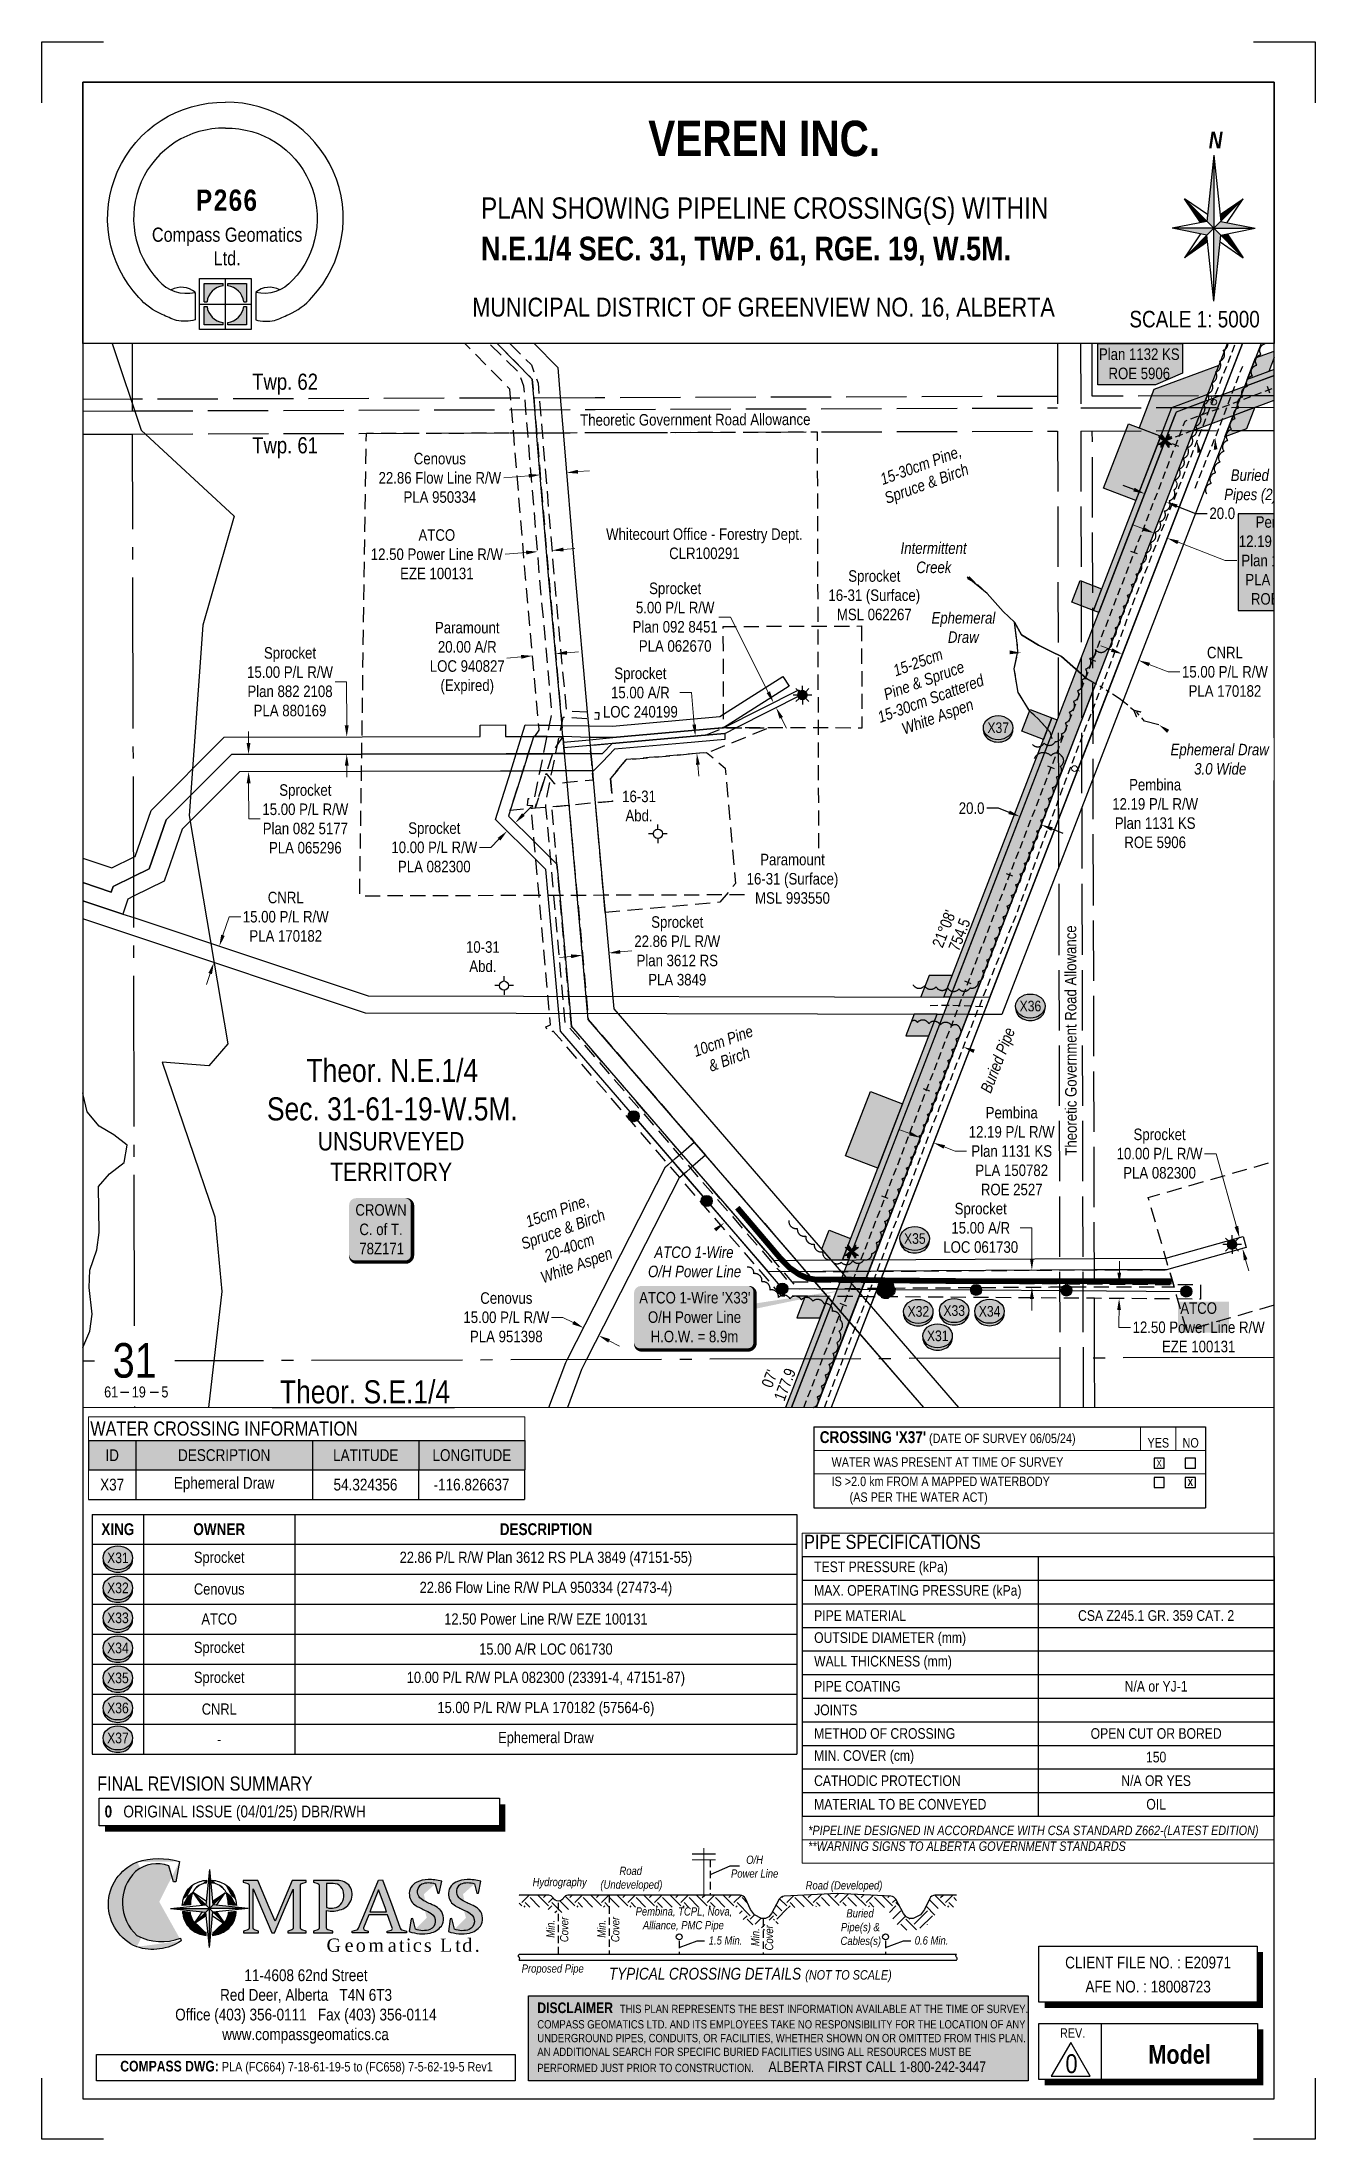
# Paper-space layout 'XING 11' of a CAD drawing. Extents: x -2321 to -1242, y 0 to 1778.
# The model-space entities are those that its viewports show. They can reach past a viewport. Long polylines and large blocks are cut down to what shows.
import ezdxf
from ezdxf.enums import TextEntityAlignment as Align

# ---------------------------------------------------------------- set-up
doc = ezdxf.new("R2010")
doc.units = 0
doc.header["$LTSCALE"] = 5
doc.header["$PDMODE"] = 34
doc.header["$PDSIZE"] = 0.03
for name, pattern in [('0', [1, 1, 0]), ('DASHED4', [1.875, 1.25, -0.625]), ('foc-ACCESSROAD', [3.75, 2.5, -1.25]), ('foc-FLOWLINE', [3.75, 2.5, -1.25]), ('foc-QUARTERLINE', [33, 25, -3, 2, -3]), ('foc-TIELINE', [1.875, 1.25, -0.625]), ('foc-TOPO-ephemeral', [6.25, 3.125, -0.625, 0.625, -0.625, 0.625, -0.625]), ('foc-TRAV', [1.875, 1.25, -0.625]), ('foc-UNSURVEYED', [12.5, 10, -2.5]), ('POWERLINE5', [7.8, 2.4, -0.6, 0.6, -0.6, 0.6, -0.6, 2.4]), ('UG_PIPE', [1.875, 1.25, -0.625])]:
    doc.linetypes.add(name, pattern=pattern)
doc.layers.get('Defpoints').update_dxf_attribs({"color": 9})
for name, color, linetype in [('10', 1, 'Continuous'), ('9', 3, 'Continuous'), ('AS-OWNER', 7, 'Continuous'), ('AS-PIPE-UG', 44, 'UG_PIPE'), ('AS-PIPE-UG-T', 44, 'Continuous'), ('AS-POWER', 104, 'foc-POWER'), ('AS-POWER-EXISTING', 72, 'POWERLINE5'), ('AS-POWER-T', 104, 'Continuous'), ('AS-ROADS', 254, 'Continuous'), ('AS-UNDERLAY-H', 141, 'Continuous'), ('C-SYMBOL', 7, 'Continuous'), ('CG-BORDER', 2, 'Continuous'), ('CG-LOGO', 7, 'Continuous'), ('CG-NORTH', 7, 'Continuous'), ('CG-NOTES', 7, 'Continuous'), ('D-TXT', 6, 'Continuous'), ('F-AR', 190, 'foc-ACCESSROAD'), ('F-EZE', 190, 'foc-FLOWLINE'), ('F-RW', 190, 'Continuous'), ('F-WS', 190, 'foc-ACCESSROAD'), ('F-WS-S', 190, 'Continuous'), ('L-BD1', 253, 'Continuous'), ('L-MON', 1, 'Continuous'), ('L-QSEC', 8, 'foc-QUARTERLINE'), ('L-ROAD-T', 7, 'Continuous'), ('L-SECLBL', 7, 'Continuous'), ('L-UNS-T', 3, 'Continuous'), ('L-USEC', 7, 'foc-UNSURVEYED'), ('P-CROSSINGS', 250, 'Continuous'), ('P-PROPOSED', 10, 'Continuous'), ('P-PROPOSED-H', 21, 'Continuous'), ('P-TEMP-H', 41, 'Continuous'), ('P-TEMP_LOG DECK', 46, 'Continuous'), ('P-TEMP_WORKSPACE', 46, 'Continuous'), ('P-TRAV', 4, 'foc-TRAV'), ('P-TXT', 4, 'Continuous'), ('S-1', 1, 'Continuous'), ('S-2', 2, 'Continuous'), ('T-BUSH', 110, '0'), ('T-BUSH-T', 110, 'Continuous'), ('T-DRAW', 143, 'foc-TOPO-ephemeral'), ('T-TIE', 201, 'foc-TIELINE'), ('T-WATER', 160, 'Continuous'), ('T-WATER-T', 170, 'Continuous'), ('WETLAND', 143, 'Continuous')]:
    doc.layers.add(name, color=color, linetype=linetype)
for name, color, linetype, lineweight in [('F-AR-T', 190, 'Continuous', 9), ('F-EZE-T', 190, 'Continuous', 9), ('F-FLOWLINE-T', 190, 'Continuous', 9), ('F-RW-T', 190, 'Continuous', 9), ('F-WS-T', 190, 'Continuous', 9)]:
    doc.layers.add(name, color=color, linetype=linetype, lineweight=lineweight)
doc.layers.add('P-POWER BUFFER', color=7, linetype='DASHED4', true_color=0x007000)
doc.layers.add('P-POWER BUFFER-H', color=7, linetype='0', true_color=0x8aff8a, transparency=0.7)
doc.styles.add('0', font='ARIALN.TTF')
doc.styles.add('100L', font='ARIALN.TTF', dxfattribs={"height": 11})
doc.styles.add('175L', font='ARIALN.TTF', dxfattribs={"height": 20})
doc.styles.add('80', font='ARIALN.TTF', dxfattribs={"height": 10})
doc.styles.add('80CG', font='ARIALN.TTF', dxfattribs={"height": 10})
doc.styles.add('80L', font='ARIALN.TTF', dxfattribs={"height": 10})
doc.styles.add('BOLD', font='ARIALNB.TTF')
doc.styles.add('Crossing', font='ARIALN.TTF', dxfattribs={"height": 10})
doc.styles.add('foc-LtypeFont', font='ARIALN.TTF', dxfattribs={"height": 7.35})
doc.styles.add('SIMPLEX', font='ARIALN.TTF')
doc.styles.get("Standard").update_dxf_attribs({"font": 'ARIALN.TTF'})
doc.linetypes.add('foc-POWER', pattern='A,6,-1,["P",foc-LtypeFont,S=0.2,R=0,X=-0.625,Y=-0.75],-1.24,4', length=12.24)
doc.linetypes.add('foc-TOPO-flowdirection-NOLINE', pattern='A,0,[">",foc-LtypeFont,S=0.3,R=0,X=0,Y=-0.945],-20,[">",foc-LtypeFont,S=0.3,R=0,X=0,Y=-0.945],0', length=20)
doc.dimstyles.new('Compass 5 000', dxfattribs={"dimscale": 5, "dimtxt": 9, "dimasz": 2, "dimexe": 0.2, "dimexo": 0.0625, "dimgap": 0.5, "dimtad": 0, "dimtih": 1, "dimtoh": 1, "dimzin": 0, "dimdsep": 46, "dimtxsty": '80CG', "dimcen": 0.1, "dimse1": 1, "dimse2": 1, "dimclrd": 256, "dimclrt": 256, "dimaunit": 1, "dimadec": 4, "dimazin": 0, "dimtfac": 0.06, "dimtofl": 0, "dimtmove": 0, "dimatfit": 1, "dimfxl": 0.2, "dimtolj": 1, "dimtzin": 0, "dimlwd": -1, "dimarcsym": 0})

psp = doc.layouts.new('XING 11')

# ---------------------------------------------------------------- texts
at = {"style": '80L'}
for s, width, gutter_width, insert, char_height, attachment_point in [('\\pi269.16;{\\fArial Narrow|b1|i0|c0|p34;\\H3.3333x;\\C14;VEREN INC.}\\P\\pi366.3;\\P\\pi127.37;{\\H2x;PLAN SHOWING PIPELINE CROSSING(S) WITHIN\\P\\pi365.98;\\H0.11111x; \\P\\pi143.18;\\fArial Narrow|b1|i0|c0|p34;\\H9.9999x;N.E.1/4 SEC. 31, TWP. 61, RGE. 19, W.5M.}\\P\\pi366.3;\\P\\pi365.98;{\\H0.22222x; \\P\\pi119.99;\\H8.0001x;MUNICIPAL DISTRICT OF GREENVIEW NO. 16, ALBERTA}', 732.59, 45, (-2076.3, 1711.2), 9, 1), ('SCALE 1: 5000', 109.905, 50, (-1288.6, 1550), 14, 3)]:
    psp.add_mtext_dynamic_manual_height_columns(s, width=width, gutter_width=gutter_width, heights=[0], dxfattribs=dict(at, insert=insert, char_height=char_height, attachment_point=attachment_point))
at = {"layer": 'CG-NOTES', "attachment_point": 1, "style": '80'}
for s, insert, char_height, width in [('\\pi77.332;11-4608 62nd Street\\P\\pi56.725;Red Deer, Alberta   T4N 6T3\\P\\pi18.673;Office (403) 356-0111   Fax (403) 356-0114\\P\\pi58.505;www.compassgeomatics.ca', (-2226.9, 143.9), 10, 257.83), ('\\pi18.381;{\\fArial Narrow|b1|i0|c0|p34;\\H1.125x;\\C14;COMPASS DWG:} PLA (FC664) 7-18-61-19-5 to (FC658) 7-5-62-19-5 Rev1', (-2273.2, 66.3), 8, 350.451)]:
    psp.add_mtext(s, dxfattribs=dict(at, insert=insert, char_height=char_height, width=width))

msp = doc.modelspace()

# ---------------------------------------------------------------- texts
at = {"layer": 'AS-PIPE-UG-T', "insert": (511425.137, 6019855.329), "char_height": 9.99463, "attachment_point": 1, "style": '80L'}
msp.add_mtext_dynamic_manual_height_columns('\\pi6.0616;{\\fArial Narrow|b0|i1|c0|p34;Buried\\P\\pi0.33824;Pipes (2)}', width=45.27735, gutter_width=50, heights=[0], dxfattribs=at)
at = {"layer": 'AS-PIPE-UG-T', "insert": (511213.473, 6019316.705), "char_height": 9.99463, "attachment_point": 1, "rotation": 68.854237, "style": '80L'}
msp.add_mtext_dynamic_manual_height_columns('\\pi0.31467;{\\fArial Narrow|b0|i1|c0|p34;Buried Pipe}', width=59.03588, gutter_width=50, heights=[0], dxfattribs=at)
at = {"layer": 'AS-POWER', "insert": (510924.935, 6019181.179), "char_height": 9.99463, "attachment_point": 1, "style": '80L'}
msp.add_mtext_dynamic_manual_height_columns('\\pi6.1325;{\\fArial Narrow|b0|i1|c0|p34;ATCO 1-Wire \\P\\pi0.59659;O/H Power Line}', width=80.67299, gutter_width=50, heights=[0], dxfattribs=at)
at = {"layer": 'D-TXT', "color": 3, "char_height": 14, "attachment_point": 1, "style": '80L'}
for s, width, insert in [('Twp. 62', 58.78163, (510582.132, 6019938.438)), ('Twp. 61', 59.42158, (510582.132, 6019883.294))]:
    msp.add_mtext_dynamic_manual_height_columns(s, width=width, gutter_width=47.474, heights=[0], dxfattribs=dict(at, insert=insert))
at = {"layer": 'F-RW-T', "char_height": 9.99468, "width": 74.46009, "attachment_point": 5, "style": '80CG'}
for s, insert in [('\\A1;Pembina\\P12.19 P/L R/W\\PPlan 1132 KS\\PROE 5906', (511351.793, 6019963.583)), ('\\A1;Pembina\\P12.19 P/L R/W\\PPlan 1131 KS\\PROE 5906', (511365.564, 6019556.757))]:
    msp.add_mtext(s, dxfattribs=dict(at, insert=insert))
at = {"layer": 'F-WS-T', "attachment_point": 5, "style": '80CG'}
for s, insert, char_height, width in [('\\A1;Whitecourt Office - Forestry Dept.\\PCLR100291', (510974.441, 6019790.835), 9.99468, 169.66181), ('\\A1;Sprocket\\P16-31 (Surface)\\PMSL 062267', (511121.879, 6019746.134), 9.99468, 78.95293), ('\\A1;16-31\\PAbd.', (510917.739, 6019563.272), 9.9947, 27.26148), ('\\A1;10-31\\PAbd.', (510782.26, 6019432.591), 9.9947, 27.26148)]:
    msp.add_mtext(s, dxfattribs=dict(at, insert=insert, char_height=char_height, width=width))
at = {"layer": 'L-BD1', "color": 5}
for s, rotation, p in [("21%%d08'", 68.854697, (511182.377, 6019456.827)), ('754.5', 68.854697, (511195.661, 6019451.69)), ("07'", 68.854508, (511030.976, 6019066.522)), ('177.9', 68.854508, (511044.259, 6019061.384))]:
    msp.add_text(s, height=9.9946, rotation=rotation, dxfattribs=at).set_placement(p, align=Align.MIDDLE_CENTER)
at = {"layer": 'L-ROAD-T', "style": '80L'}
for rotation, p in [(0.181015, (510966.57, 6019898.524)), (90.141363, (511292.334, 6019359.857))]:
    msp.add_text('Theoretic Government Road Allowance', height=9.99468, rotation=rotation, dxfattribs=at).set_placement(p, align=Align.MIDDLE_CENTER)
at = {"layer": 'L-UNS-T', "color": 3, "insert": (510702.602, 6019259.061), "char_height": 15.99149, "attachment_point": 5, "style": '80L'}
msp.add_mtext_dynamic_manual_height_columns('UNSURVEYED TERRITORY', width=126.41375, gutter_width=47.5, heights=[0], dxfattribs=at)
at = {"layer": 'T-BUSH-T', "char_height": 9.99471, "attachment_point": 1, "rotation": 20, "style": '80L'}
for s, width, insert in [('\\pi5.8092;{\\fArial Narrow|b0|i1|c0|p34;15-30cm Pine, \\P\\pi3.6617;Spruce & Birch}', 82.59046, (511120.377, 6019849.179)), ('\\pi27.398;{\\fArial Narrow|b0|i1|c0|p34;15-25cm\\P\\pi12.549;Pine & Spruce\\P\\pi0.92494;15-30cm Scattered \\P\\pi17.124;White Aspen}', 97.45416, (511111.338, 6019675.735)), ('\\pi7.5982;{\\fArial Narrow|b0|i1|c0|p34;10cm Pine\\P\\pi15.796;& Birch}', 67.31066, (510956.33, 6019352.332)), ('\\pi10.897;{\\fArial Narrow|b0|i1|c0|p34;15cm Pine,\\P\\pi0.47609;Spruce & Birch\\P\\pi16.269;20-40cm\\P\\pi6.5063;White Aspen}', 76.21933, (510807.969, 6019203.297))]:
    msp.add_mtext_dynamic_manual_height_columns(s, width=width, gutter_width=50.001, heights=[0], dxfattribs=dict(at, insert=insert))
at = {"layer": 'T-WATER-T', "char_height": 10, "attachment_point": 1, "style": '80L'}
for s, width, insert in [('\\pi3.7918;{\\fArial Narrow|b0|i1|c0|p34;Intermittent \\P\\pi17.332;Creek}', 64.7869, (511140.876, 6019792.088)), ('\\pi-17.878;{\\fArial Narrow|b0|i1|c0|p34;Ephemeral \\P\\pi-3.6111;Draw}', 19.57171, (511189.375, 6019731.536))]:
    msp.add_mtext_dynamic_manual_height_columns(s, width=width, gutter_width=50.027, heights=[0], dxfattribs=dict(at, insert=insert))

# ---------------------------------------------------------------- blocks, each defined once
blk = doc.blocks.new('cg-north')
at = {"linetype": 'Continuous'}
for points in [[(-0.3, 62), (-6.2, 6), (-0.3, 0.1)], [(-25.2, 25), (-11.6, 4.9), (-6.2, 6)], [(24.6, 25), (5, 11.8), (5.6, 6)], [(-0.3, 0.1), (-35.5, 0.1), (-6.2, -5.8)], [(5.6, 6), (-0.3, 0.1), (34.9, 0.1)], [(5.6, -5.8), (-0.3, 0.1), (-0.3, -61.7)], [(-5.6, -11.5), (-6.2, -5.8), (-25.2, -24.8)], [(11, -4.7), (5.6, -5.8), (24.6, -24.8)]]:
    blk.add_hatch(color=14, dxfattribs=at).paths.add_polyline_path(points)
at = {"color": 14, "linetype": 'Continuous'}
for p, q in [((-0.3, 62), (-6.2, 6)), ((-0.3, 62), (-0.3, 0.1)), ((-0.3, 62), (5.6, 6)), ((-0.3, 0.1), (-25.2, 25)), ((-11.6, 4.9), (-25.2, 25)), ((-5.6, 11.8), (-25.2, 25)), ((-0.3, 0.1), (24.6, 25)), ((5, 11.8), (24.6, 25)), ((11, 4.9), (24.6, 25)), ((-6.2, 6), (-35.5, 0.1)), ((-0.3, 0.1), (-35.5, 0.1)), ((-6.2, -5.8), (-35.5, 0.1)), ((-0.3, 0.1), (-25.2, -24.8)), ((-0.3, 0.1), (24.6, -24.8)), ((-0.3, -61.7), (-0.3, 0.1)), ((-0.3, 0.1), (34.9, 0.1)), ((5.6, 6), (34.9, 0.1)), ((5.6, -5.8), (34.9, 0.1)), ((-11.6, -4.7), (-25.2, -24.8)), ((-5.6, -11.5), (-25.2, -24.8)), ((-0.3, -61.7), (-6.2, -5.8)), ((-0.3, -61.7), (5.6, -5.8)), ((5, -11.5), (24.6, -24.8)), ((10.9, -4.5), (11, -4.7)), ((11, -4.7), (24.6, -24.8))]:
    blk.add_line(p, q, dxfattribs=at)
at = {"color": 14, "linetype": 'Continuous', "insert": (-10.2, 82), "char_height": 14, "width": 22.782, "attachment_point": 1, "style": '80CG'}
blk.add_mtext('\\pi5.6372;{\\fArial Narrow|b1|i1|c0|p34;N}', dxfattribs=at)
blk = doc.blocks.new('*U263')
at = {"layer": 'Defpoints'}
for p, q in [((0, 1778), (52.2, 1778)), ((0, 1726.5), (0, 1778)), ((1027.2, 1778), (1079.5, 1778)), ((1079.5, 1778), (1079.5, 1726.5)), ((0, 0), (0, 51.5)), ((1079.5, 51.5), (1079.5, 0)), ((52.2, 0), (0, 0)), ((1079.5, 0), (1027.2, 0))]:
    blk.add_line(p, q, dxfattribs=at)
at = {"layer": 'S-1'}
for p, q in [((0, 1778), (0, 1778)), ((1079.5, 1778), (1079.5, 1778)), ((0, 0), (0, 0)), ((1079.5, 0), (1079.5, 0))]:
    blk.add_line(p, q, dxfattribs=at)
at = {"layer": 'S-2'}
blk.add_lwpolyline([(34.7, 34), (1044.7, 34), (1044.7, 1744), (34.7, 1744)], close=True, dxfattribs=at)
at = {"style": '80', "flags": 1}
blk.add_attdef('PAGENUMBER', (52.2, 51.5), '', height=10, rotation=90, dxfattribs=at)
blk = doc.blocks.new('c_logo')
h = blk.add_hatch(color=256)
edge = h.paths.add_edge_path()
edge.add_arc((-141.8, -18.9), 63, 74.1661, 107.5113, ccw=False)
edge.add_line((-124.6, 41.7), (-127.8, 24.4))
edge.add_line((-127.8, 24.4), (-129.9, 24.3))
edge.add_line((-129.9, 24.3), (-133.7, 38))
edge.add_arc((-143.5, 10.5), 29.1, 70.3832, 129.1598)
edge.add_arc((-136.2, 6.6), 36.9, 134.0613, 228.3206)
edge.add_arc((-139.8, 16.8), 43.2, 241.0325, 291.7344)
edge.add_line((-123.8, -23.3), (-123.3, -25.7))
edge.add_arc((-147.3, 10.4), 43.4, 251.5179, 303.5841, ccw=False)
edge.add_arc((-146.1, 5.2), 38.8, 112.1026, 247.4698, ccw=False)
h = blk.add_hatch(color=256)
edge = h.paths.add_edge_path()
edge.add_arc((-89, 1.8), 33.4, 166.6682, 175.6601, ccw=False)
edge.add_arc((-102.3, 5.6), 19.6, 121.6531, 168.6953, ccw=False)
edge.add_arc((-99.6, 0.9), 25, 95.0736, 121.1383, ccw=False)
edge.add_line((-101.8, 25.8), (-102.1, 23.3))
edge.add_arc((-99.9, 6.4), 17.1, 97.444, 127.0912)
edge.add_arc((-98.7, 8.4), 16.4, 134.7148, 171.0442)
edge.add_arc((-73.8, 3.2), 41.8, 169.3159, 177.5034)
edge.add_line((-115.5, 5), (-122.3, 4.3))
at = {"linetype": 'Continuous'}
for points in [[(-99.4, 34.7), (-102.5, 4.9), (-99.4, 1.7)], [(-99.4, 1.7), (-132.4, 1.7), (-102.5, -1.4)], [(-112.7, 15), (-105.6, 4.5), (-102.5, 4.9)], [(-96.3, 4.9), (-99.4, 1.7), (-66.4, 1.7)], [(-96.3, -1.4), (-99.4, 1.7), (-99.4, -31.3)], [(-86.1, 15), (-96.6, 7.9), (-96.3, 4.9)], [(-102.2, -4.5), (-102.5, -1.4), (-112.7, -11.6)], [(-93.2, -1.1), (-96.3, -1.4), (-86.1, -11.6)]]:
    blk.add_hatch(color=14, dxfattribs=at).paths.add_polyline_path(points)
h = blk.add_hatch(color=256)
edge = h.paths.add_edge_path()
edge.add_arc((-99.1, 0.9), 25, 58.8617, 85.0803, ccw=False)
edge.add_arc((-96.4, 5.6), 19.6, 11.3047, 58.3469, ccw=False)
edge.add_arc((-109.7, 1.8), 33.4, 4.3278, 13.3318, ccw=False)
edge.add_line((-76.4, 4.3), (-83.2, 5))
edge.add_arc((-124.9, 3.2), 41.8, 2.487, 10.6841)
edge.add_arc((-100.1, 8.4), 16.4, 8.9558, 45.2852)
edge.add_arc((-98.8, 6.4), 17.1, 52.9088, 82.7833)
edge.add_line((-96.7, 23.3), (-97, 25.8))
h = blk.add_hatch(color=256)
edge = h.paths.add_edge_path()
edge.add_line((-48.6, 2.5), (-58.3, 25.6))
edge.add_line((-58.3, 25.6), (-70.6, 25.6))
edge.add_line((-70.6, 25.6), (-70.6, 24.2))
edge.add_line((-70.6, 24.2), (-66.8, 23))
edge.add_arc((-67.2, 21.6), 1.5, 0, 72.6157, ccw=False)
edge.add_line((-65.7, 21.6), (-65.7, 2.5))
edge.add_line((-65.7, 2.5), (-65.7, -14.9))
edge.add_arc((-67.2, -14.9), 1.5, -73.424, 0, ccw=False)
edge.add_line((-66.8, -16.3), (-70.5, -17.4))
edge.add_line((-70.5, -17.4), (-70.5, -18.9))
edge.add_line((-70.5, -18.9), (-57.6, -18.9))
edge.add_line((-57.6, -18.9), (-57.6, -17.5))
edge.add_line((-57.6, -17.5), (-61.1, -16.4))
edge.add_arc((-60.6, -15), 1.5, 180, 252.4646, ccw=False)
edge.add_line((-62.1, -15), (-62.1, 2.5))
edge.add_line((-62.1, 2.5), (-62.1, 18.4))
edge.add_line((-62.1, 18.4), (-46.4, -18.9))
edge.add_line((-46.4, -18.9), (-44.1, -18.9))
edge.add_line((-44.1, -18.9), (-35, 2.5))
edge.add_line((-35, 2.5), (-28.3, 18.3))
edge.add_line((-28.3, 18.3), (-28.3, 2.5))
edge.add_line((-28.3, 2.5), (-28.3, -15))
edge.add_arc((-29.8, -15), 1.5, -73.424, 0, ccw=False)
edge.add_line((-29.4, -16.4), (-32.7, -17.4))
edge.add_line((-32.7, -17.4), (-32.7, -18.9))
edge.add_line((-32.7, -18.9), (-17.3, -18.9))
edge.add_line((-17.3, -18.9), (-17.3, -17.5))
edge.add_line((-17.3, -17.5), (-21, -16.3))
edge.add_arc((-20.5, -14.9), 1.5, 180, 252.4646, ccw=False)
edge.add_line((-22, -14.9), (-22, 2.5))
edge.add_line((-22, 2.5), (-22, 21.7))
edge.add_arc((-20.5, 21.7), 1.5, 107.3843, 180, ccw=False)
edge.add_line((-21, 23.1), (-17.4, 24.2))
edge.add_line((-17.4, 24.2), (-17.4, 25.6))
edge.add_line((-17.4, 25.6), (-29.1, 25.6))
edge.add_line((-29.1, 25.6), (-38.8, 2.5))
edge.add_line((-38.8, 2.5), (-43.7, -9.1))
edge.add_line((-43.7, -9.1), (-48.6, 2.5))
h = blk.add_hatch(color=256)
h.paths.add_polyline_path([(7.6, 25.6), (-11.1, 25.6), (-11.1, 24.2), (-7.3, 23, -0.326805), (-6.3, 21.6), (-6.3, -14.9, -0.331803), (-7.4, -16.3), (-11.1, -17.4), (-11.1, -18.9), (5.3, -18.9), (5.3, -17.5), (1, -16.2, -0.327162), (0, -14.7), (0, 0, 0.135693), (12.6, 1, 0.518306), (18.8, 21.8, 0.201798)])
h.paths.add_polyline_path([(0, 22.9, -0.05909), (7.3, 22.8, -0.236459), (13.3, 18.7, -0.297964), (11.9, 5.1, -0.269959), (0.5, 2.5, -0.011455), (0, 2.6)], flags=16)
h = blk.add_hatch(color=256)
h.paths.add_polyline_path([(47.4, 26.1), (44.1, 25.8), (34.4, 2.5), (27.1, -15, -0.225541), (25.7, -16.2), (21.8, -17.4), (21.8, -18.9), (34.7, -18.9), (35.3, -18.9), (35.3, -17.5), (32.4, -16.6, -0.43446), (31.4, -14.6), (35.8, -3.6), (51.8, -3.6), (55.7, -14.5, -0.430441), (54.7, -16.5), (51.5, -17.4), (51.5, -18.9), (67.8, -18.9), (67.8, -17.5), (63.9, -16.3, -0.232291), (62.4, -14.9), (56.1, 2.5)])
h.paths.add_polyline_path([(44.1, 17.7), (49.6, 2.5), (50.9, -1.1), (36.8, -1.1), (38.2, 2.5)], flags=16)
h = blk.add_hatch(color=256)
edge = h.paths.add_edge_path()
edge.add_arc((103.3, 50.8), 54.1, 243.1997, 248.1345)
edge.add_arc((69.9, -30.2), 33.5, 55.7647, 66.7239, ccw=False)
edge.add_arc((84.5, -9), 7.7, -65.6478, 57.1428, ccw=False)
edge.add_arc((81.8, 0.7), 17.7, 248.3428, 289.4425, ccw=False)
edge.add_line((75.3, -15.8), (73.1, -6.7))
edge.add_line((73.1, -6.7), (71.7, -6.9))
edge.add_line((71.7, -6.9), (70.1, -17.8))
edge.add_arc((81.2, 14.2), 33.9, 250.8905, 281.4155)
edge.add_arc((84.6, -3.1), 16.2, 281.7683, 321.9948)
edge.add_arc((87.3, -7), 11.8, 328.8789, 398.35)
edge.add_arc((79.7, -17.6), 24.7, 46.7096, 54.4302)
edge.add_arc((79.7, -17.6), 24.7, 54.4302, 70.3091)
edge.add_arc((139.4, 119.6), 125, 243.6166, 245.7228, ccw=False)
edge.add_arc((89.5, 20.6), 14.2, 223.2297, 246.3738, ccw=False)
edge.add_arc((84.7, 16.1), 7.62, 121.2723, 223.353, ccw=False)
edge.add_arc((86.6, 7.5), 16.2, 69.6826, 111.1397, ccw=False)
edge.add_line((92.2, 22.7), (94.3, 14.7))
edge.add_line((94.3, 14.7), (95.6, 14.9))
edge.add_line((95.6, 14.9), (97.6, 24.9))
edge.add_arc((87.2, -14.4), 40.7, 75.2956, 91.6843)
edge.add_arc((86, 5.6), 20.7, 89.7518, 117.221)
edge.add_arc((80.5, 14.4), 10.4, 112.8657, 186.9967)
edge.add_arc((81.9, 14.2), 11.8, 185.0082, 240.0685)
edge.add_arc((103.3, 50.8), 54.1, 239.829, 243.1997)
h = blk.add_hatch(color=256)
edge = h.paths.add_edge_path()
edge.add_arc((136.5, 50.8), 54.1, 243.1997, 248.1345)
edge.add_arc((103.1, -30.2), 33.5, 55.7647, 66.7239, ccw=False)
edge.add_arc((117.7, -9), 7.7, -65.6478, 57.1428, ccw=False)
edge.add_arc((115, 0.7), 17.7, 248.3428, 289.4425, ccw=False)
edge.add_line((108.5, -15.8), (106.3, -6.7))
edge.add_line((106.3, -6.7), (104.8, -6.9))
edge.add_line((104.8, -6.9), (103.3, -17.8))
edge.add_arc((114.4, 14.2), 33.9, 250.8905, 281.4155)
edge.add_arc((117.8, -3.1), 16.2, 281.7683, 321.9948)
edge.add_arc((120.5, -7), 11.8, 328.8789, 398.35)
edge.add_arc((112.8, -17.6), 24.7, 46.7096, 54.4302)
edge.add_arc((112.8, -17.6), 24.7, 54.4302, 70.3091)
edge.add_arc((172.5, 119.6), 125, 243.6166, 245.7228, ccw=False)
edge.add_arc((122.7, 20.6), 14.2, 223.2297, 246.3738, ccw=False)
edge.add_arc((117.9, 16.1), 7.62, 121.2723, 223.353, ccw=False)
edge.add_arc((119.8, 7.5), 16.2, 69.6826, 111.1397, ccw=False)
edge.add_line((125.4, 22.7), (127.5, 14.7))
edge.add_line((127.5, 14.7), (128.8, 14.9))
edge.add_line((128.8, 14.9), (130.8, 24.9))
edge.add_arc((120.4, -14.4), 40.7, 75.2956, 91.6843)
edge.add_arc((119.2, 5.6), 20.7, 89.7518, 117.221)
edge.add_arc((113.7, 14.4), 10.4, 112.8657, 186.9967)
edge.add_arc((115.1, 14.2), 11.8, 185.0082, 240.0685)
edge.add_arc((136.5, 50.8), 54.1, 239.829, 243.1997)
h = blk.add_hatch(color=256)
edge = h.paths.add_edge_path()
edge.add_arc((-89, 3), 33.4, 186.7164, 193.3318)
edge.add_arc((-102.3, -0.8), 19.6, 191.3047, 238.3469)
edge.add_arc((-99.6, 3.9), 25, 238.8617, 264.5936)
edge.add_line((-102, -21), (-102.2, -18.5))
edge.add_arc((-99.9, -1.6), 17.1, 232.9088, 262.0641, ccw=False)
edge.add_arc((-98.7, -3.6), 16.4, 188.9558, 225.2852, ccw=False)
edge.add_arc((-73.8, 1.6), 41.8, 184.3813, 190.6841, ccw=False)
edge.add_line((-115.5, -1.6), (-122.2, -0.9))
h = blk.add_hatch(color=256)
edge = h.paths.add_edge_path()
edge.add_arc((-124.9, 1.6), 41.8, 349.3159, 355.6284, ccw=False)
edge.add_arc((-100.1, -3.6), 16.4, 314.7148, 351.0442, ccw=False)
edge.add_arc((-98.8, -1.6), 17.1, 277.7082, 307.0912, ccw=False)
edge.add_line((-96.5, -18.5), (-96.8, -21))
edge.add_arc((-99.1, 3.9), 25, 275.2524, 301.1383)
edge.add_arc((-96.4, -0.8), 19.6, 301.6531, 348.6953)
edge.add_arc((-109.7, 3), 33.4, 346.6682, 353.2958)
edge.add_line((-76.6, -0.9), (-83.3, -1.6))
at = {"color": 14, "linetype": 'Continuous'}
for p, q in [((-99.4, 34.7), (-102.5, 4.9)), ((-99.4, 34.7), (-99.4, 1.7)), ((-99.4, 34.7), (-96.3, 4.9)), ((-132.4, 1.7), (-102.5, 4.9)), ((-132.4, 1.7), (-102.5, -1.4)), ((-132.4, 1.7), (-99.4, 1.7)), ((-99.4, 1.7), (-112.7, 15)), ((-105.6, 4.5), (-112.7, 15)), ((-102.2, 7.9), (-112.7, 15)), ((-99.4, 1.7), (-112.7, -11.6)), ((-99.4, 1.7), (-86.1, 15)), ((-66.4, 1.7), (-99.4, 1.7)), ((-99.4, 1.7), (-86.1, -11.6)), ((-99.4, -31.3), (-99.4, 1.7)), ((-96.6, 7.9), (-86.1, 15)), ((-66.4, 1.7), (-96.3, 4.9)), ((-66.4, 1.7), (-96.3, -1.4)), ((-93.2, 4.5), (-86.1, 15)), ((-105.6, -1.1), (-112.7, -11.6)), ((-102.2, -4.5), (-112.7, -11.6)), ((-99.4, -31.3), (-102.5, -1.4)), ((-99.4, -31.3), (-96.3, -1.4)), ((-96.6, -4.5), (-86.1, -11.6)), ((-93.2, -1.1), (-86.1, -11.6))]:
    blk.add_line(p, q, dxfattribs=at)
at = {"flags": 128}
for points in [[(-160.8, 41.1, -0.146532), (-124.6, 41.7), (-127.8, 24.4), (-129.9, 24.3), (-133.7, 38, 0.262236), (-161.9, 33.1, 0.436158), (-160.8, -21, 0.22491), (-123.8, -23.3), (-123.3, -25.7, -0.231173), (-161, -30.7, -0.670499)], [(-122.3, 4.3, -0.039254), (-121.5, 9.5, -0.208192), (-112.6, 22.3, -0.114221), (-101.8, 25.8), (-102.1, 23.3, 0.130087), (-110.2, 20, 0.159858), (-114.8, 10.9, 0.03574), (-115.5, 5)], [(-97, 25.8, -0.114902), (-86.2, 22.3, -0.208192), (-77.2, 9.5, -0.039307), (-76.4, 4.3), (-83.2, 5, 0.035782), (-83.9, 10.9, 0.159858), (-88.5, 20, 0.131095), (-96.7, 23.3)], [(-48.6, 2.5), (-58.3, 25.6), (-70.6, 25.6), (-70.6, 24.2), (-66.8, 23, -0.327892), (-65.7, 21.6), (-65.7, 2.5), (-65.7, -14.9, -0.331803), (-66.8, -16.3), (-70.5, -17.4), (-70.5, -18.9), (-57.6, -18.9), (-57.6, -17.5), (-61.1, -16.4, -0.327162), (-62.1, -15), (-62.1, 2.5), (-62.1, 18.4), (-46.4, -18.9), (-44.1, -18.9), (-35, 2.5), (-28.3, 18.3), (-28.3, 2.5), (-28.3, -15, -0.331803), (-29.4, -16.4), (-32.7, -17.4), (-32.7, -18.9), (-17.3, -18.9), (-17.3, -17.5), (-21, -16.3, -0.327162), (-22, -14.9), (-22, 2.5), (-22, 21.7, -0.327892), (-21, 23.1), (-17.4, 24.2), (-17.4, 25.6), (-29.1, 25.6), (-38.8, 2.5), (-43.7, -9.1)], [(78.9, 2.5, 0.021535), (83.1, 0.5, -0.047855), (88.7, -2.5, -0.593701), (87.7, -16, -0.181278), (75.3, -15.8), (73.1, -6.7), (71.7, -6.9), (70.1, -17.8, 0.133984), (87.9, -19, 0.177346), (97.4, -13.1, 0.312763), (96.6, 0.4, 0.0337), (94, 2.5, 0.069396), (88, 5.6, -0.00919), (83.8, 7.6, -0.10133), (79.2, 10.9, -0.477408), (80.8, 22.6, -0.18289), (92.2, 22.7), (94.3, 14.7), (95.6, 14.9), (97.6, 24.9, 0.071631), (86.1, 26.3, 0.120434), (76.5, 24, 0.335231), (70.2, 13.1, 0.244978), (76.1, 4, 0.014709)], [(112.1, 2.5, 0.021535), (116.3, 0.5, -0.047855), (121.9, -2.5, -0.593701), (120.9, -16, -0.181278), (108.5, -15.8), (106.3, -6.7), (104.8, -6.9), (103.3, -17.8, 0.133984), (121.1, -19, 0.177346), (130.6, -13.1, 0.312763), (129.8, 0.4, 0.0337), (127.2, 2.5, 0.069396), (121.2, 5.6, -0.00919), (117, 7.6, -0.10133), (112.4, 10.9, -0.477408), (113.9, 22.6, -0.18289), (125.4, 22.7), (127.5, 14.7), (128.8, 14.9), (130.8, 24.9, 0.071631), (119.2, 26.3, 0.120434), (109.7, 24, 0.335231), (103.4, 13.1, 0.244978), (109.3, 4, 0.014709)], [(-122.2, -0.9, 0.028873), (-121.5, -4.7, 0.208192), (-112.6, -17.5, 0.11275), (-102, -21), (-102.2, -18.5, -0.127905), (-110.2, -15.2, -0.159858), (-114.8, -6.1, -0.027508), (-115.5, -1.6)], [(-83.3, -1.6, -0.02755), (-83.9, -6.1, -0.159858), (-88.5, -15.2, -0.128915), (-96.5, -18.5), (-96.8, -21, 0.113431), (-86.2, -17.5, 0.208192), (-77.2, -4.7, 0.028926), (-76.6, -0.9)]]:
    blk.add_lwpolyline(points, format="xyb", close=True, dxfattribs=at)
for points in [[(-11.1, -18.9), (5.3, -18.9), (5.3, -17.5), (1, -16.2, -0.327162), (0, -14.7), (0, 0, 0.135693), (12.6, 1, 0.518306), (18.8, 21.8, 0.201798), (7.6, 25.6), (-11.1, 25.6), (-11.1, 24.2), (-7.3, 23, -0.326805), (-6.3, 21.6), (-6.3, -14.9, -0.331803), (-7.4, -16.3), (-11.1, -17.4), (-11.1, -18.9), (1.8, -18.9)], [(0.5, 2.5, 0.269959), (11.9, 5.1, 0.297964), (13.3, 18.7, 0.236459), (7.3, 22.8, 0.05909), (0, 22.9), (0, 2.6, 0.011455), (0.5, 2.5, 0.011455)], [(34.7, -18.9), (21.8, -18.9), (21.8, -17.4), (25.7, -16.2, 0.225541), (27.1, -15), (34.4, 2.5), (44.1, 25.8), (47.4, 26.1), (56.1, 2.5), (62.4, -14.9, 0.232291), (63.9, -16.3), (67.8, -17.5), (67.8, -18.9), (51.5, -18.9), (51.5, -17.4), (54.7, -16.5, 0.430441), (55.7, -14.5), (51.8, -3.6), (35.8, -3.6), (31.4, -14.6, 0.43446), (32.4, -16.6), (35.3, -17.5), (35.3, -18.9), (21.8, -18.9)]]:
    blk.add_lwpolyline(points, format="xyb", dxfattribs=at)
blk.add_lwpolyline([(50.9, -1.1), (49.6, 2.5), (44.1, 17.7), (38.2, 2.5), (36.8, -1.1)], close=True, dxfattribs=at)
at = {"insert": (0, -23.7), "char_height": 11.25, "width": 132.416, "attachment_point": 1, "style": '80CG'}
blk.add_mtext('{\\fBook Antiqua|b0|i0|c0|p18;\\T1.25;Geomatics Ltd.}', dxfattribs=at)
blk = doc.blocks.new('STAMP')
at = {"linetype": 'Continuous'}
h = blk.add_hatch(color=256, dxfattribs=at)
h.dxf.hatch_style = 1
h.paths.add_polyline_path([(-3.5, -57.3), (-3.5, -55.2), (-19.4, -55.2), (-19.4, -70.8), (-17, -70.8, -0.341095)])
h.paths.add_polyline_path([(14.1, -70.8), (16.5, -70.8), (16.5, -55.2), (0.5, -55.2), (0.5, -57.3, -0.341095)])
h.paths.add_polyline_path([(0.5, -88.4), (0.5, -90.4), (16.5, -90.4), (16.5, -74.8), (14.1, -74.8, -0.341095)])
h.paths.add_polyline_path([(-17, -74.8), (-19.4, -74.8), (-19.4, -90.4), (-3.5, -90.4), (-3.5, -88.4, -0.341095)])
for p, q in [((-1.5, -94.4), (-1.5, -51.2)), ((-19.4, -70.8), (-17, -70.8)), ((-3.5, -57.3), (-3.5, -55.2)), ((0.5, -57.3), (0.5, -55.2)), ((14.1, -70.8), (16.5, -70.8)), ((-23.4, -72.8), (20.5, -72.8)), ((-19.4, -74.8), (-17, -74.8)), ((-3.5, -90.4), (-3.5, -88.4)), ((0.5, -90.4), (0.5, -88.4)), ((14.1, -74.8), (16.5, -74.8))]:
    blk.add_line(p, q, dxfattribs=at)
at = {"linetype": 'Continuous', "flags": 128}
for points in [[(-1.5, 76.4, 0.665153), (-58.4, -52.5, 0.284669), (-27.2, -62.8), (-27.2, -86.2, -0.121434), (-43, -86.6, -0.034119), (-55.1, -81.5, -0.115846), (-74.8, -67.2, -0.661414), (-1.5, 98.4, 0.661414)], [(-1.5, 76.4, -0.665153), (55.5, -52.5, -0.284669), (24.2, -62.8), (24.2, -86.2, 0.121434), (40.1, -86.6, 0.034119), (52.2, -81.5, 0.115846), (71.9, -67.2, 0.661414), (-1.5, 98.4, -0.661414)]]:
    blk.add_lwpolyline(points, format="xyb", dxfattribs=at)
at = {"linetype": 'Continuous'}
blk.add_lwpolyline([(20.5, -94.4), (-23.4, -94.4), (-23.4, -51.2), (20.5, -51.2)], close=True, dxfattribs=at)
for points in [[(-19.4, -70.8), (-19.4, -55.2), (-3.5, -55.2)], [(0.5, -55.2), (16.5, -55.2), (16.5, -70.8)], [(-3.5, -90.4), (-19.4, -90.4), (-19.4, -74.8)], [(16.5, -74.8), (16.5, -90.4), (0.5, -90.4)]]:
    blk.add_lwpolyline(points, dxfattribs=at)
for centre, radius, start, end in [((-38.8, -76.5), 18, 49.7767, 119.1818), ((-1.5, -72.8), 15.7, 97.3315, 172.6685), ((-1.5, -72.8), 15.7, 7.3315, 82.6685), ((35.9, -76.5), 18, 60.8182, 130.2233), ((-1.5, -72.8), 15.7, 187.3315, 262.6685), ((-1.5, -72.8), 15.7, 277.3315, 352.6685)]:
    blk.add_arc(centre, radius, start, end, dxfattribs=at)
at = {"linetype": 'Continuous', "attachment_point": 5, "style": '80CG'}
for s, width, insert, char_height in [('{\\fArial Narrow|b1|i0|c0|p34;\\T1.1;P266}', 51.54, (0, 15.2), 18), ('Compass Geomatics\\PLtd.', 127.184, (0, -24), 12)]:
    blk.add_mtext_dynamic_manual_height_columns(s, width=width, gutter_width=45, heights=[0], dxfattribs=dict(at, insert=insert, char_height=char_height))
blk = doc.blocks.new('*U264')
at = {"layer": 'CG-NOTES'}
h = blk.add_hatch(dxfattribs=at)
h.set_pattern_fill('EARTH', color=256, scale=2.5, angle=45)
h.set_pattern_definition([(45, (-342.701, 88.198), (2e-15, 22.45064), [15.875, -15.875]), (45, (-346.91, 92.408), (2e-15, 22.45064), [15.875, -15.875]), (45, (-351.12, 96.617), (2e-15, 22.45064), [15.875, -15.875]), (135, (-351.12, 99.424), (-22.45064, 2e-15), [15.875, -15.875]), (135, (-346.91, 103.633), (-22.45064, 2e-15), [15.875, -15.875]), (135, (-342.701, 107.843), (-22.45064, 2e-15), [15.875, -15.875])])
edge = h.paths.add_edge_path()
edge.add_line((15.1, 1.3), (15.1, 3.7))
edge.add_line((15.1, 3.7), (22.6, 3.7))
edge.add_line((22.6, 3.7), (22.6, -1.3))
edge.add_line((22.6, -1.3), (25.5, -1.3))
edge.add_line((25.5, -1.3), (25.5, 7.1))
edge.add_line((25.5, 7.1), (34.7, 7.1))
edge.add_line((34.7, 7.1), (34.7, 1.6))
edge.add_line((34.7, 1.6), (35.1, 1.8))
edge.add_line((35.1, 1.8), (39.6, 7.4))
edge.add_line((39.6, 7.4), (45, 17.7))
edge.add_line((45, 17.7), (87, 19.7))
edge.add_line((87, 19.7), (129, 17.7))
edge.add_line((129, 17.7), (134.5, 7.4))
edge.add_line((134.5, 7.4), (139, 1.8))
edge.add_line((139, 1.8), (146, -1.3))
edge.add_line((146, -1.3), (153.7, -1.3))
edge.add_line((153.7, -1.3), (164.1, 3.9))
edge.add_line((164.1, 3.9), (169.5, 11.1))
edge.add_line((169.5, 11.1), (172.9, 18.3))
edge.add_line((172.9, 18.3), (188, 18.3))
edge.add_line((188, 18.3), (188, 28.3))
edge.add_line((188, 28.3), (169.7, 28.3))
edge.add_arc((169.7, 23.3), 5, 90, 154.7868)
edge.add_line((165.2, 25.5), (160.9, 16.3))
edge.add_line((160.9, 16.3), (157.5, 11.8))
edge.add_line((157.5, 11.8), (151.3, 8.7))
edge.add_line((151.3, 8.7), (148.2, 8.7))
edge.add_line((148.2, 8.7), (145.3, 10))
edge.add_line((145.3, 10), (142.9, 12.9))
edge.add_line((142.9, 12.9), (136.5, 24.9))
edge.add_arc((132.1, 22.6), 5, 27.9925, 87.3009)
edge.add_line((132.3, 27.6), (87, 29.7))
edge.add_line((87, 29.7), (41.7, 27.6))
edge.add_arc((42, 22.6), 5, 92.6991, 152.0075)
edge.add_line((37.6, 24.9), (31.2, 12.9))
edge.add_line((31.2, 12.9), (28.8, 10))
edge.add_line((28.8, 10), (25.9, 8.7))
edge.add_line((25.9, 8.7), (22.7, 8.7))
edge.add_line((22.7, 8.7), (16.6, 11.8))
edge.add_line((16.6, 11.8), (13.2, 16.3))
edge.add_line((13.2, 16.3), (8.9, 25.5))
edge.add_arc((4.4, 23.3), 5, 25.2132, 90)
edge.add_line((4.4, 28.3), (-141.6, 28.3))
edge.add_arc((-141.6, 24.3), 4, 90, 153.6122)
edge.add_arc((-149.7, 28.3), 5, 206.3878, 333.6122, ccw=False)
edge.add_arc((-157.8, 24.3), 4, 26.3878, 90)
edge.add_line((-157.8, 28.3), (-182.8, 28.3))
edge.add_line((-182.8, 28.3), (-182.8, 18.3))
edge.add_line((-182.8, 18.3), (-160.9, 18.3))
edge.add_arc((-149.7, 28.3), 15, 221.8103, 318.1897)
edge.add_line((-138.5, 18.3), (1.2, 18.3))
edge.add_line((1.2, 18.3), (4.6, 11.1))
edge.add_line((4.6, 11.1), (10, 3.9))
edge.add_line((10, 3.9), (15.1, 1.3))
at = {"flags": 128}
for points in [[(-183, -26.7, 0.098196), (-182.5, -25.8, 0.115025), (-182.5, -25, 0.189102), (-183, -24.2, -0.189102), (-183.5, -23.3, -0.115025), (-183.4, -22.5, -0.098196), (-183, -21.7)], [(188, -26.7, 0.098196), (188.4, -25.8, 0.115025), (188.5, -25, 0.189102), (188, -24.2, -0.189102), (187.5, -23.3, -0.115025), (187.5, -22.5, -0.098196), (188, -21.7)]]:
    blk.add_lwpolyline(points, format="xyb", dxfattribs=at)
at = {"layer": 'CG-NOTES', "const_width": 1, "flags": 128}
for points in [[(-36.3, 63.3), (-16.3, 63.3)], [(-36.3, 58.3), (-16.3, 58.3)], [(-26.3, 28.3), (-26.3, 68.3)]]:
    blk.add_lwpolyline(points, dxfattribs=at)
at = {"layer": 'CG-NOTES', "flags": 128}
for points in [[(-20.2, 46.1), (-3.9, 53.2), (4, 53.2)], [(-47.2, -16), (-32.1, -10.3), (-25.7, -10.3)], [(127.8, -16), (143, -10.3), (149.3, -10.3)], [(-183, -21.7), (188, -21.7)], [(-183, -26.7), (188, -26.7)]]:
    blk.add_lwpolyline(points, dxfattribs=at)
blk.add_lwpolyline([(188, 28.3), (169.7, 28.3, 0.290464), (165.2, 25.5), (160.9, 16.3), (157.5, 11.8), (151.3, 8.7), (148.2, 8.7), (145.3, 10), (142.9, 12.9), (136.5, 24.9, 0.264717), (132.3, 27.6), (87, 29.7), (41.7, 27.6, 0.264717), (37.6, 24.9), (31.2, 12.9), (28.8, 10), (25.9, 8.7), (22.7, 8.7), (16.6, 11.8), (13.2, 16.3), (8.9, 25.5, 0.290464), (4.4, 28.3), (-141.6, 28.3, 0.284915), (-145.2, 26.1, -0.620174), (-154.2, 26.1, 0.284915), (-157.8, 28.3), (-182.8, 28.3)], format="xyb", dxfattribs=at)
at = {"layer": 'CG-NOTES'}
for centre in [(-47.2, -7), (127.8, -7)]:
    blk.add_circle(centre, 2.5, dxfattribs=at)
at = {"layer": 'T-TIE'}
for p, q in [((-20.8, 58.3), (-20.8, 28.3)), ((-149.8, 22), (-149.8, -21.7)), ((-106.5, 28.3), (-106.5, -21.7)), ((23.9, 7.9), (23.9, -21.7)), ((-47.2, -10.3), (-47.2, -21.7)), ((127.8, -10.3), (127.8, -21.7))]:
    blk.add_line(p, q, dxfattribs=at)
at = {"layer": 'CG-NOTES', "attachment_point": 1}
for s, width, gutter_width, insert, char_height, style in [('\\pi13.102;{\\fArial Narrow|b0|i1|c0|p34;O/H\\P\\pi0.22838;Power Line}', 39.983, 47.5, (-3.5, 61.9), 7, '80'), ('\\pi0.20212;{\\fArial Narrow|b0|i1|c0|p34;Hydrography}', 46.463, 47.5, (-171.7, 43), 7, '80'), ('\\pi16.516;{\\fArial Narrow|b0|i1|c0|p34;Road\\P\\pi0.37402;(Undeveloped)}', 52.202, 47.5, (-114.4, 52.5), 7, '80'), ('\\pi8.626;{\\fArial Narrow|b0|i1|c0|p34;Road (Developed)}', 81.474, 47.5, (51.4, 40.2), 7, '80'), ('\\pi0.22838;{\\fArial Narrow|b0|i1|c0|p34;Pembina, TCPL, Nova,\\P\\pi6.4167;Alliance, PMC Pipe}', 81.267, 47.5, (-84.4, 18.1), 7, '80'), ('\\pi8.6647;{\\fArial Narrow|b0|i1|c0|p34;Buried \\P\\pi4.0426;Pipe(s) &\\P\\pi3.7155;Cables(s)}', 40.55, 47.5, (85.9, 16.5), 7, '80'), ('\\pi0.62947;{\\fArial Narrow|b0|i1|c0|p34;1.5 Min.}', 27.803, 47.5, (-22.8, -6.5), 7, '80'), ('\\pi0.31911;{\\fArial Narrow|b0|i1|c0|p34;0.6 Min.}', 27.803, 47.5, (152.2, -6.5), 7, '80'), ('\\pi0.22838;{\\fArial Narrow|b0|i1|c0|p34;Proposed Pipe}', 52.475, 47.5, (-181, -30.3), 7, '80'), ('\\pi1.9472;{\\fArial Narrow|b0|i1|c0|p34;\\H0.90909x;TYPICAL CROSSING DETAILS\\H1.1x; \\H0.72727x;(NOT TO SCALE)}', 241.785, 55, (-108.7, -33.2), 11, '100L')]:
    blk.add_mtext_dynamic_manual_height_columns(s, width=width, gutter_width=gutter_width, heights=[0], dxfattribs=dict(at, insert=insert, char_height=char_height, style=style))
at = {"layer": 'CG-NOTES', "char_height": 7, "attachment_point": 1, "rotation": 90, "style": '80'}
for insert in [(-159.9, -11.8), (-116.6, -11.8), (13.8, -18.9)]:
    blk.add_mtext_dynamic_manual_height_columns('\\pi4.0937;{\\fArial Narrow|b0|i1|c0|p34;Min.\\P\\pi0.39789;Cover}', width=22.154, gutter_width=47.5, heights=[0], dxfattribs=dict(at, insert=insert))
blk = doc.blocks.new('xing2')
h = blk.add_hatch(color=50)
h.dxf.hatch_style = 1
edge = h.paths.add_edge_path()
edge.add_ellipse((0, 0), major_axis=(-12.5, 0), ratio=0.816297, start_angle=0, end_angle=360)
h = blk.add_hatch(color=250)
h.dxf.hatch_style = 1
edge = h.paths.add_edge_path()
edge.add_ellipse((0, -2), major_axis=(-12.5, 0), ratio=0.816297, start_angle=0, end_angle=180)
edge.add_line((12.5, -2), (12.5, 0))
edge.add_ellipse((0, 0), major_axis=(-12.5, 0), ratio=0.816297, start_angle=0, end_angle=180, ccw=False)
edge.add_line((-12.5, 0), (-12.5, -2))
at = {"color": 250}
blk.add_ellipse((0, 0), major_axis=(-12.5, 0), ratio=0.816297, dxfattribs=at)
blk.add_ellipse((0, -2), major_axis=(-12.5, 0), ratio=0.816297, start_param=0, end_param=3.141593, dxfattribs=at)
at = {"color": 250, "style": 'Crossing'}
blk.add_attdef('CROSSING', text='', height=9, dxfattribs=at).set_placement((0.1, 0), align=Align.MIDDLE_CENTER)
at = {"color": 250, "style": 'Crossing', "flags": 1}
for tag, p in [('OWNER', (0.1, -12.5)), ('DESCRIPTION', (0.1, -25.8)), ('LOCATION', (0.1, -39.3)), ('DWG_REF', (0.1, -52.8))]:
    blk.add_attdef(tag, text='', height=9, dxfattribs=at).set_placement(p, align=Align.MIDDLE_CENTER)
blk = doc.blocks.new('*T341')
at = {"layer": 'CG-NOTES', "color": 0, "lineweight": -2, "transparency": 16777216}
for q in [(597.6, 0), (0, -25)]:
    blk.add_line((0, 0), q, dxfattribs=at)
at = {"layer": 'CG-NOTES', "color": 0, "linetype": 'ByBlock', "lineweight": -2, "transparency": 16777216}
for p, q in [((43.6, 0), (43.6, -203.2)), ((172, 0), (172, -203.2)), ((597.6, 0), (597.6, -203.2)), ((0, -25), (597.6, -25)), ((0, -25), (0, -203.2)), ((0, -50.5), (597.6, -50.5)), ((0, -75.9), (597.6, -75.9)), ((0, -101.4), (597.6, -101.4)), ((0, -126.8), (597.6, -126.8)), ((0, -152.3), (597.6, -152.3)), ((0, -177.7), (597.6, -177.7)), ((0, -203.2), (597.6, -203.2))]:
    blk.add_line(p, q, dxfattribs=at)
at = {"layer": 'CG-NOTES', "color": 0, "linetype": 'Continuous', "transparency": 16777216}
for p, values in [((21.8, -36.7, 0), {'CROSSING': 'X31'}), ((21.8, -62.2, 0), {'CROSSING': 'X32'}), ((21.8, -87.6, 0), {'CROSSING': 'X33'}), ((21.8, -113.1, 0), {'CROSSING': 'X34'}), ((21.8, -138.5, 0), {'CROSSING': 'X35'}), ((21.8, -164, 0), {'CROSSING': 'X36'}), ((21.8, -189.4, 0), {'CROSSING': 'X37'})]:
    blk.add_blockref('xing2', p, dxfattribs=at).add_auto_attribs(values)
at = {"layer": 'CG-NOTES', "color": 0, "linetype": 'Continuous', "transparency": 16777216, "attachment_point": 5}
for s, insert, char_height, width in [('{\\fArial Narrow|b1|i0|c0|p34;XING}', (21.8, -12.5), 10, 40.591), ('{\\fArial Narrow|b1|i0|c0|p34;OWNER}', (107.8, -12.5), 10, 125.42), ('{\\fArial Narrow|b1|i0|c0|p34;DESCRIPTION}', (384.8, -12.5), 10, 422.594), ('Sprocket', (107.8, -37.7), 9.5, 125.42), ('22.86 P/L R/W Plan 3612 RS PLA 3849 (47151-55)', (384.8, -37.7), 9.5, 422.594), ('Cenovus', (107.8, -63.2), 9.5, 125.42), ('22.86 Flow Line R/W PLA 950334 (27473-4)', (384.8, -63.2), 9.5, 422.594), ('ATCO', (107.8, -88.6), 9.5, 125.42), ('12.50 Power Line R/W EZE 100131', (384.8, -88.6), 9.5, 422.594), ('Sprocket', (107.8, -114.1), 9.5, 125.42), ('15.00 A/R LOC 061730', (384.8, -114.1), 9.5, 422.594), ('Sprocket', (107.8, -139.5), 9.5, 125.42), ('10.00 P/L R/W PLA 082300 (23391-4, 47151-87)', (384.8, -139.5), 9.5, 422.594), ('15.00 P/L R/W PLA 170182 (57564-6)', (384.8, -165), 9.5, 422.594), ('CNRL', (107.8, -165), 9.5, 125.42), ('-', (107.8, -190.5), 9.5, 125.42), ('Ephemeral Draw', (384.8, -190.5), 9.5, 422.594)]:
    blk.add_mtext(s, dxfattribs=dict(at, insert=insert, char_height=char_height, width=width))
blk = doc.blocks.new('*T342')
at = {"layer": 'CG-NOTES', "color": 0, "lineweight": -2, "transparency": 16777216}
for p, q in [((0, -20), (200, -20)), ((0, -20), (0, -240)), ((200, -20), (200, -240)), ((400, -20), (400, -240)), ((0, -40), (400, -40)), ((0, -60), (400, -60)), ((0, -80), (400, -80)), ((0, -100), (400, -100)), ((0, -120), (400, -120)), ((0, -140), (400, -140)), ((0, -160), (400, -160)), ((0, -180), (400, -180)), ((0, -200), (400, -200)), ((0, -220), (400, -220)), ((0, -240), (400, -240))]:
    blk.add_line(p, q, dxfattribs=at)
at = {"layer": 'CG-NOTES', "color": 0, "linetype": 'ByBlock', "lineweight": -2, "transparency": 16777216}
blk.add_line((200, -20), (400, -20), dxfattribs=at)
at = {"layer": 'Defpoints', "color": 8, "linetype": 'ByBlock', "lineweight": 0, "transparency": 16777216}
for p, q in [((0, 0), (400, 0)), ((0, 0), (0, -20)), ((400, 0), (400, -20)), ((0, -240), (0, -280)), ((400, -240), (400, -280)), ((0, -260), (400, -260)), ((0, -280), (400, -280))]:
    blk.add_line(p, q, dxfattribs=at)
at = {"layer": 'CG-NOTES', "color": 0, "transparency": 16777216}
for s, insert, char_height, width, attachment_point in [('{\\C14;PIPE SPECIFICATIONS}', (1.5, -1.5), 12, 397, 1), ('TEST PRESSURE (kPa)', (10, -30), 9, 180, 4), ('MAX. OPERATING PRESSURE (kPa)', (10, -50), 9, 180, 4), ('PIPE MATERIAL', (10, -70), 9, 180, 4), ('OUTSIDE DIAMETER (mm)', (10, -90), 9, 180, 4), ('WALL THICKNESS (mm)', (10, -110), 9, 180, 4), ('PIPE COATING', (10, -130), 9, 180, 4), ('JOINTS', (10, -150), 9, 180, 4), ('METHOD OF CROSSING', (10, -170), 9, 180, 4), ('MIN. COVER (cm)', (10, -190), 9, 180, 4), ('CATHODIC PROTECTION', (10, -210), 9, 180, 4), ('MATERIAL TO BE CONVEYED', (10, -230), 9, 180, 4), ('{\\fArial Narrow|b0|i1|c0|p34;*PIPELINE DESIGNED IN ACCORDANCE WITH CSA STANDARD Z662-(LATEST EDITION)}', (5, -258.5), 8, 390, 7), ('{\\fArial Narrow|b0|i1|c0|p34;**WARNING SIGNS TO ALBERTA GOVERNMENT STANDARDS}', (5, -261.5), 8, 390, 1)]:
    blk.add_mtext(s, dxfattribs=dict(at, insert=insert, char_height=char_height, width=width, attachment_point=attachment_point))
at = {"layer": 'CG-NOTES', "color": 255, "transparency": 16777216, "char_height": 9, "width": 197, "attachment_point": 5}
for s, insert in [('CSA Z245.1 GR. 359 CAT. 2', (300, -70)), ('N/A or YJ-1', (300, -130)), ('OPEN CUT OR BORED', (300, -170)), ('150', (300, -190)), ('N/A OR YES', (300, -210)), ('OIL', (300, -230))]:
    blk.add_mtext(s, dxfattribs=dict(at, insert=insert))
blk = doc.blocks.new('*T343')
at = {"layer": 'CG-NOTES', "color": 5, "lineweight": -2, "transparency": 16777216}
for p, q in [((0, 0), (332, 0)), ((0, 0), (0, -68.6)), ((332, 0), (332, -68.6)), ((0, -68.6), (332, -68.6))]:
    blk.add_line(p, q, dxfattribs=at)
at = {"layer": 'Defpoints', "color": 8, "linetype": 'ByBlock', "lineweight": 0, "transparency": 16777216}
for p, q in [((277, 0), (277, -20)), ((307, 0), (307, -20)), ((0, -20), (332, -20)), ((0, -40), (332, -40))]:
    blk.add_line(p, q, dxfattribs=at)
at = {"layer": 'CG-NOTES', "transparency": 16777216}
for s, insert, char_height, width, attachment_point, style in [("{\\fArial Narrow|b1|i0|c0|p34;CROSSING 'X37'\\fArial Narrow|b0|i0|c0|p34;\\H0.8x; (DATE OF SURVEY 06/05/24)}", (5, -10), 10, 266.976, 4, '0'), ('YES', (292, -17.7), 8, 25, 8, '0'), ('NO', (319.5, -17.7), 8, 20, 8, '0'), ('WATER WAS PRESENT AT TIME OF SURVEY', (15, -30), 8, 301.976, 4, '0'), ('{\\fArial Narrow|b0|i0|c0|p34;IS >2.0 km FROM A MAPPED WATERBODY                                                     (AS PER THE WATER ACT)}', (15, -42.3), 8, 301.976, 1, 'BOLD')]:
    blk.add_mtext(s, dxfattribs=dict(at, insert=insert, char_height=char_height, width=width, attachment_point=attachment_point, style=style))
blk = doc.blocks.new('*U300')
for points in [[(0, 0), (8.6, 0), (8.6, 8.6), (0, 8.6)], [(26.4, 0), (35, 0), (35, 8.6), (26.4, 8.6)]]:
    blk.add_lwpolyline(points, close=True)
at = {"insert": (4.3, 4.3), "char_height": 6, "attachment_point": 5, "style": '80'}
blk.add_mtext_dynamic_manual_height_columns('X', width=6, gutter_width=50, heights=[0], dxfattribs=at)
blk = doc.blocks.new('*U541')
for points in [[(0, 0), (8.6, 0), (8.6, 8.6), (0, 8.6)], [(26.4, 0), (35, 0), (35, 8.6), (26.4, 8.6)]]:
    blk.add_lwpolyline(points, close=True)
at = {"color": 240, "insert": (30.7, 4.3), "char_height": 6, "attachment_point": 5, "style": '80'}
blk.add_mtext_dynamic_manual_height_columns('{\\fArial Narrow|b1|i0|c0|p34;X}', width=5.379, gutter_width=50, heights=[0], dxfattribs=at)
blk = doc.blocks.new('FileNumbers')
at = {"layer": 'CG-NOTES', "flags": 128}
blk.add_lwpolyline([(0, -47.4), (0, 0), (185.1, 0), (185.1, -47.4)], close=True, dxfattribs=at)
at = {"layer": 'CG-NOTES', "const_width": 5, "flags": 128}
blk.add_lwpolyline([(187.6, -5), (187.6, -49.9), (5, -49.9)], dxfattribs=at)
at = {"layer": 'CG-NOTES', "char_height": 10, "attachment_point": 5, "style": '80'}
for s, width, insert in [('CLIENT FILE NO. : E20971', 184.776, (92.7, -13.9)), ('AFE NO. : 18008723', 184.866, (92.7, -34.3))]:
    blk.add_mtext_dynamic_manual_height_columns(s, width=width, gutter_width=45, heights=[0], dxfattribs=dict(at, insert=insert))
blk = doc.blocks.new('*U46')
at = {"layer": 'CG-NOTES'}
for p, q in [((-339.4, 0), (0, 0)), ((-339.4, -22.4), (-339.4, 0)), ((0, 0), (0, -22.4)), ((-339.4, -23.2), (-339.4, -22.4)), ((0, -23.2), (-339.4, -23.2)), ((0, -22.4), (0, -23.2))]:
    blk.add_line(p, q, dxfattribs=at)
at = {"layer": 'CG-NOTES', "const_width": 5, "flags": 128}
for points in [[(2.5, -22.5), (2.5, -5)], [(2.5, -22.5), (2.5, -25.7), (-334.4, -25.7)]]:
    blk.add_lwpolyline(points, dxfattribs=at)
at = {"insert": (-341.1, 18.5), "char_height": 12, "attachment_point": 1, "style": '80L'}
blk.add_mtext_dynamic_manual_height_columns('{\\C14;FINAL REVISION SUMMARY}', width=182.551, gutter_width=45, heights=[0], dxfattribs=at)
blk = doc.blocks.new('*U69')
at = {"layer": 'CG-NOTES'}
blk.add_blockref('*U46', (339.4, 23.2), dxfattribs=at)
at = {"layer": 'CG-NOTES', "insert": (4.6, 4), "char_height": 10, "attachment_point": 7, "style": '80'}
blk.add_mtext_dynamic_manual_height_columns('{\\fArial Narrow|b1|i0|c0|p34;\\C14;0}   ORIGINAL ISSUE (04/01/25) DBR/RWH ', width=331.161, gutter_width=45, heights=[0], dxfattribs=at)
blk = doc.blocks.new('blk_rev_page')
blk.add_line((-56.6, 26), (-56.6, -21.3))
at = {"color": 5, "flags": 128}
blk.add_lwpolyline([(-82.4, 10.1), (-98.9, -18.5), (-65.9, -18.5)], close=True, dxfattribs=at)
at = {"layer": 'CG-NOTES', "flags": 128}
blk.add_lwpolyline([(-109.5, -21.3), (-109.5, 26), (75.9, 26), (75.9, -21.3)], close=True, dxfattribs=at)
at = {"layer": 'CG-NOTES', "const_width": 5, "flags": 128}
blk.add_lwpolyline([(78.4, 21), (78.4, -23.8), (-104.5, -23.8)], dxfattribs=at)
at = {"attachment_point": 1}
for s, width, insert, char_height, style in [('\\pi4.196;REV.', 28.288, (-95.7, 22), 8, '80L'), ('\\pi8.1683;{\\C14;0}', 24.893, (-95, 0), 16, '80')]:
    blk.add_mtext_dynamic_manual_height_columns(s, width=width, gutter_width=45, heights=[0], dxfattribs=dict(at, insert=insert, char_height=char_height, style=style))
at = {"layer": 'CG-NOTES', "linetype": 'Continuous', "insert": (9.9, -0.2), "char_height": 16, "attachment_point": 5, "style": '80CG'}
blk.add_mtext('{\\fArial Narrow|b1|i0|c0|p34;\\C14;Model}', dxfattribs=at)
blk = doc.blocks.new('DISCLAIMER2021')
at = {"layer": 'CG-NOTES'}
h = blk.add_hatch(color=254, dxfattribs=at)
h.dxf.hatch_style = 1
h.paths.add_polyline_path([(0, 0), (423.6, 0), (423.6, -72), (0, -72)])
blk.add_lwpolyline([(0, 0), (423.6, 0), (423.6, -72), (0, -72)], close=True, dxfattribs=at)
at = {"layer": 'CG-NOTES', "insert": (7.4, -5.7), "char_height": 7, "attachment_point": 1, "style": '80L'}
blk.add_mtext_dynamic_manual_height_columns('{\\fArial Narrow|b1|i0|c0|p34;\\H1.2857x;\\C7;DISCLAIMER\\fArial Narrow|b0|i0|c0|p34;\\H0.43212x;\\C256;    \\H1.7999x;\\C0;THIS PLAN REPRESENTS THE BEST INFORMATION AVAILABLE AT THE TIME OF SURVEY. COMPASS GEOMATICS LTD. AND ITS EMPLOYEES TAKE NO RESPONSIBILITY FOR THE LOCATION OF ANY UNDERGROUND PIPES, CONDUITS, OR FACILITIES, WHETHER SHOWN ON OR OMITTED FROM THIS PLAN. AN ADDITIONAL SEARCH FOR SPECIFIC BURIED FACILITIES USING ALL RESOURCES MUST BE PERFORMED JUST PRIOR TO CONSTRUCTION.\\fBook Antiqua|b0|i0|c0|p18;^I\\fArial Narrow|b0|i0|c0|p34;\\H1.2857x;\\C240;ALBERTA FIRST CALL 1-800-242-3447}', width=417.848, gutter_width=45, heights=[0], dxfattribs=at)
blk = doc.blocks.new('*T344')
at = {"layer": 'CG-NOTES', "color": 0, "linetype": 'ByBlock', "lineweight": -2, "transparency": 16777216}
for p, q in [((0, -20), (370, -20)), ((0, -20), (0, -45)), ((40, -20), (40, -45)), ((190, -20), (190, -45)), ((280, -20), (280, -45)), ((370, -20), (370, -45)), ((0, -45), (370, -45))]:
    blk.add_line(p, q, dxfattribs=at)
at = {"layer": 'CG-NOTES', "color": 254, "transparency": 16777216}
for points in [[(0, -20), (0, -45), (40, -20), (40, -45)], [(40, -20), (40, -45), (190, -20), (190, -45)], [(190, -20), (190, -45), (280, -20), (280, -45)], [(280, -20), (280, -45), (370, -20), (370, -45)]]:
    blk.add_solid(points, dxfattribs=at)
at = {"layer": 'Defpoints', "color": 8, "linetype": 'ByBlock', "lineweight": 0, "transparency": 16777216}
for p, q in [((0, 0), (370, 0)), ((0, 0), (0, -20)), ((370, 0), (370, -20))]:
    blk.add_line(p, q, dxfattribs=at)
at = {"layer": 'CG-NOTES', "color": 0, "transparency": 16777216, "insert": (1.5, -10), "char_height": 12, "width": 367, "attachment_point": 4, "style": 'BOLD'}
blk.add_mtext('{\\fArial Narrow|b0|i0|c0|p34;\\C14;WATER CROSSING INFORMATION}', dxfattribs=at)
at = {"layer": 'CG-NOTES', "color": 1, "transparency": 16777216, "char_height": 10, "attachment_point": 5, "style": '80'}
for s, insert, width in [('ID', (20, -32.5), 37), ('DESCRIPTION', (115, -32.5), 147), ('LATITUDE', (235, -32.5), 87), ('LONGITUDE', (325, -32.5), 87)]:
    blk.add_mtext(s, dxfattribs=dict(at, insert=insert, width=width))
blk = doc.blocks.new('*T345')
at = {"layer": 'CG-NOTES', "linetype": 'ByBlock', "lineweight": -2, "transparency": 16777216}
for p, q in [((0, 0), (369.7, 0)), ((0, -25), (369.7, -25))]:
    blk.add_line(p, q, dxfattribs=at)
at = {"layer": 'CG-NOTES', "linetype": 'ByBlock', "lineweight": 15, "transparency": 16777216}
blk.add_line((0, 0), (0, -25), dxfattribs=at)
at = {"layer": 'CG-NOTES', "color": 0, "linetype": 'ByBlock', "lineweight": -2, "transparency": 16777216}
for p, q in [((40, 0), (40, -25)), ((189.8, 0), (189.8, -25)), ((279.7, 0), (279.7, -25)), ((369.7, 0), (369.7, -25))]:
    blk.add_line(p, q, dxfattribs=at)
at = {"layer": 'CG-NOTES', "color": 0, "transparency": 16777216, "attachment_point": 5, "style": '80'}
for s, insert, char_height, width in [('X37', (20, -12.5), 9.99, 39.213), ('Ephemeral Draw', (114.9, -12.5), 10, 149.11), ('54.324356', (234.8, -12.5), 10, 89.166), ('-116.826637', (324.7, -12.5), 10, 89.166)]:
    blk.add_mtext(s, dxfattribs=dict(at, insert=insert, char_height=char_height, width=width))
blk = doc.blocks.new('L-SECLBL')
at = {"layer": '9', "color": 7}
for p, q in [((-5.1, -27.8), (-12.3, -27.8)), ((20.7, -27.8), (13.5, -27.8))]:
    blk.add_line(p, q, dxfattribs=at)
at = {"layer": '10', "color": 2, "style": 'SIMPLEX'}
blk.add_attdef('SEC', text='', height=30, dxfattribs=at).set_placement((0, 0), align=Align.MIDDLE)
at = {"layer": '10', "color": 5, "style": '80L'}
blk.add_attdef('TWP', text='', height=9.5, dxfattribs=at).set_placement((-14.4, -27.4), align=Align.MIDDLE_RIGHT)
blk.add_attdef('RGE', text='', height=9.5, dxfattribs=at).set_placement((3.6, -27.4), align=Align.MIDDLE_CENTER)
blk.add_attdef('MER', text='', height=9.5, dxfattribs=at).set_placement((23.2, -27.4), align=Align.MIDDLE_LEFT)
blk = doc.blocks.new('*D117')
at = {"layer": 'Defpoints', "color": 0, "transparency": 16777216}
for p in [(510904.9, 6019179.9), (510918.2, 6019173.1), (510869.5, 6019110.6)]:
    blk.add_point(p, dxfattribs=at)
at = {"layer": 'F-RW-T', "transparency": 16777216}
for p, q in [((510851.7, 6019119.7), (510841.7, 6019119.7)), ((510860.6, 6019115.2), (510851.7, 6019119.7)), ((510891.8, 6019099.3), (510900.7, 6019094.7))]:
    blk.add_line(p, q, dxfattribs=at)
for points in [[(510861.4, 6019116.7), (510859.8, 6019113.7), (510869.5, 6019110.6)], [(510892.5, 6019100.8), (510891, 6019097.8), (510882.9, 6019103.8)]]:
    blk.add_solid(points, dxfattribs=at)
at = {"layer": 'F-RW-T', "transparency": 16777216, "insert": (510802.6, 6019119.7), "char_height": 10, "attachment_point": 5, "style": '80CG'}
blk.add_mtext('\\A1;Cenovus\\P15.00 P/L R/W\\PPLA 951398', dxfattribs=at)
blk = doc.blocks.new('*D121')
at = {"layer": 'Defpoints', "color": 0, "transparency": 16777216}
for p in [(511161.5, 6019274.4), (511161.9, 6019275.5), (511172.9, 6019270.1)]:
    blk.add_point(p, dxfattribs=at)
at = {"layer": 'F-RW-T', "transparency": 16777216}
for p, q in [((511152.6, 6019279.1), (511143.3, 6019282.8)), ((511182.6, 6019267.5), (511192, 6019263.9)), ((511192, 6019263.9), (511202, 6019263.9))]:
    blk.add_line(p, q, dxfattribs=at)
for points in [[(511153.2, 6019280.7), (511152, 6019277.6), (511161.9, 6019275.5)], [(511183.2, 6019269.1), (511182, 6019266), (511173.3, 6019271.1)]]:
    blk.add_solid(points, dxfattribs=at)
at = {"layer": 'F-RW-T', "transparency": 16777216, "insert": (511241.1, 6019263.9), "char_height": 10, "attachment_point": 5, "style": '80CG'}
blk.add_mtext('\\A1;Pembina\\P12.19 P/L R/W\\PPlan 1131 KS\\PPLA 150782\\PROE 2527', dxfattribs=at)
blk = doc.blocks.new('*D122')
at = {"layer": 'Defpoints', "color": 0, "transparency": 16777216}
for p in [(511376.1, 6019795.7), (511357.1, 6019780.5), (511368.5, 6019776.1)]:
    blk.add_point(p, dxfattribs=at)
at = {"layer": 'F-RW-T', "transparency": 16777216}
for p, q in [((511355.4, 6019803.7), (511346.1, 6019807.3)), ((511385.4, 6019792.1), (511426.3, 6019776.3)), ((511426.3, 6019776.3), (511436.3, 6019776.3))]:
    blk.add_line(p, q, dxfattribs=at)
for points in [[(511356, 6019805.2), (511354.8, 6019802.1), (511364.7, 6019800.1)], [(511386, 6019793.6), (511384.8, 6019790.5), (511376.1, 6019795.7)]]:
    blk.add_solid(points, dxfattribs=at)
at = {"layer": 'F-RW-T', "transparency": 16777216, "insert": (511475.4, 6019776.3), "char_height": 10, "attachment_point": 5, "style": '80CG'}
blk.add_mtext('\\A1;Pembina\\P12.19 P/L R/W\\PPlan 1131 KS\\PPLA 150782\\PROE 2527', dxfattribs=at)
blk = doc.blocks.new('*D150')
at = {"layer": 'Defpoints', "color": 0, "transparency": 16777216}
for p in [(510828.8, 6019794.6), (510841.3, 6019795.7), (510829.7, 6019784)]:
    blk.add_point(p, dxfattribs=at)
at = {"layer": 'F-EZE-T', "transparency": 16777216}
for p, q in [((510819.7, 6019783.2), (510801.5, 6019781.7)), ((510852.1, 6019785.9), (510862.1, 6019786.7))]:
    blk.add_line(p, q, dxfattribs=at)
for points in [[(510819.6, 6019784.9), (510819.9, 6019781.5), (510829.7, 6019784)], [(510852, 6019787.5), (510852.3, 6019784.2), (510842.2, 6019785)]]:
    blk.add_solid(points, dxfattribs=at)
at = {"layer": 'F-EZE-T', "transparency": 16777216, "insert": (510742.3, 6019781.7), "char_height": 10, "attachment_point": 5, "style": '80CG'}
blk.add_mtext('\\A1;ATCO\\P12.50 Power Line R/W\\PEZE 100131', dxfattribs=at)
blk = doc.blocks.new('*D151')
at = {"layer": 'Defpoints', "color": 0, "transparency": 16777216}
for p in [(511332.6, 6019148.5), (511334.4, 6019148.5), (511332.5, 6019136.1)]:
    blk.add_point(p, dxfattribs=at)
at = {"layer": 'F-EZE-T', "transparency": 16777216}
for p, q in [((511334.5, 6019158.5), (511334.5, 6019168.5)), ((511334.2, 6019126), (511334.1, 6019116)), ((511334.1, 6019111), (511334.1, 6019116)), ((511344.1, 6019111), (511334.1, 6019111))]:
    blk.add_line(p, q, dxfattribs=at)
for points in [[(511332.8, 6019158.5), (511336.1, 6019158.5), (511334.4, 6019148.5)], [(511332.6, 6019126.1), (511335.9, 6019126), (511334.3, 6019136)]]:
    blk.add_solid(points, dxfattribs=at)
at = {"layer": 'F-EZE-T', "transparency": 16777216, "insert": (511403.3, 6019111), "char_height": 10, "attachment_point": 5, "style": '80CG'}
blk.add_mtext('\\A1;ATCO\\P12.50 Power Line R/W\\PEZE 100131', dxfattribs=at)
blk = doc.blocks.new('*D152')
at = {"layer": 'Defpoints', "color": 0, "transparency": 16777216}
for p in [(510821.8, 6019733.5), (510841.7, 6019735.3), (510825.4, 6019693.6)]:
    blk.add_point(p, dxfattribs=at)
at = {"layer": 'F-AR-T', "transparency": 16777216}
for p, q in [((510815.4, 6019692.7), (510803, 6019691.6)), ((510855.3, 6019696.3), (510865.2, 6019697.2))]:
    blk.add_line(p, q, dxfattribs=at)
for points in [[(510815.3, 6019694.4), (510815.6, 6019691.1), (510825.4, 6019693.6)], [(510855.1, 6019697.9), (510855.4, 6019694.6), (510845.3, 6019695.4)]]:
    blk.add_solid(points, dxfattribs=at)
at = {"layer": 'F-AR-T', "transparency": 16777216, "insert": (510768.7, 6019691.6), "char_height": 10, "attachment_point": 5, "style": '80CG'}
blk.add_mtext('\\A1;Paramount\\P20.00 A/R\\PLOC 940827\\P(Expired)', dxfattribs=at)
blk = doc.blocks.new('*D153')
at = {"layer": 'Defpoints', "color": 0, "transparency": 16777216}
for p in [(510831.5, 6019855.9), (510832, 6019850.6), (510854.3, 6019857.7)]:
    blk.add_point(p, dxfattribs=at)
at = {"layer": 'F-FLOWLINE-T', "transparency": 16777216}
for p, q in [((510822, 6019849.8), (510800.4, 6019848)), ((510864.7, 6019853.4), (510874.7, 6019854.2))]:
    blk.add_line(p, q, dxfattribs=at)
for points in [[(510821.9, 6019851.5), (510822.2, 6019848.2), (510832, 6019850.6)], [(510864.6, 6019855), (510864.9, 6019851.7), (510854.8, 6019852.5)]]:
    blk.add_solid(points, dxfattribs=at)
at = {"layer": 'F-FLOWLINE-T', "transparency": 16777216, "insert": (510744.9, 6019848), "char_height": 10, "attachment_point": 5, "style": '80CG'}
blk.add_mtext('\\A1;Cenovus\\P22.86 Flow Line R/W\\PPLA 950334', dxfattribs=at)
blk = doc.blocks.new('*D155')
at = {"layer": 'Defpoints', "color": 0, "transparency": 16777216}
for p in [(510597.8, 6019623.2), (510664.1, 6019623.3), (510597.9, 6019608.2)]:
    blk.add_point(p, dxfattribs=at)
at = {"layer": 'F-RW-T', "transparency": 16777216}
for p, q in [((510664, 6019671.1), (510654, 6019671.1)), ((510664.1, 6019633.3), (510664, 6019671.1)), ((510664.2, 6019598.3), (510664.2, 6019588.3))]:
    blk.add_line(p, q, dxfattribs=at)
for points in [[(510665.8, 6019633.3), (510662.4, 6019633.3), (510664.1, 6019623.3)], [(510665.8, 6019598.3), (510662.5, 6019598.3), (510664.1, 6019608.3)]]:
    blk.add_solid(points, dxfattribs=at)
at = {"layer": 'F-RW-T', "transparency": 16777216, "insert": (510614.9, 6019671.1), "char_height": 10, "attachment_point": 5, "style": '80CG'}
blk.add_mtext('\\A1;Sprocket\\P15.00 P/L R/W\\PPlan 882 2108\\PPLA 880169', dxfattribs=at)
blk = doc.blocks.new('*D156')
at = {"layer": 'Defpoints', "color": 0, "transparency": 16777216}
for p in [(510579, 6019593.1), (510701.3, 6019608.4), (510701.4, 6019593.4)]:
    blk.add_point(p, dxfattribs=at)
at = {"layer": 'F-RW-T', "transparency": 16777216}
for p, q in [((510578.9, 6019618.1), (510578.9, 6019628.1)), ((510579, 6019583.1), (510579.1, 6019552.1)), ((510579.1, 6019552.1), (510589.1, 6019552.1))]:
    blk.add_line(p, q, dxfattribs=at)
for points in [[(510580.6, 6019618.1), (510577.2, 6019618.1), (510578.9, 6019608.1)], [(510580.7, 6019583.1), (510577.3, 6019583.1), (510579, 6019593.1)]]:
    blk.add_solid(points, dxfattribs=at)
at = {"layer": 'F-RW-T', "transparency": 16777216, "insert": (510628.2, 6019552.1), "char_height": 10, "attachment_point": 5, "style": '80CG'}
blk.add_mtext('\\A1;Sprocket\\P15.00 P/L R/W\\PPlan 082 5177\\PPLA 065296', dxfattribs=at)
blk = doc.blocks.new('*D157')
at = {"layer": 'Defpoints', "color": 0, "transparency": 16777216}
for p in [(510538.4, 6019430.9), (510543.2, 6019445.1), (510553.6, 6019441.7)]:
    blk.add_point(p, dxfattribs=at)
at = {"layer": 'F-RW-T', "transparency": 16777216}
for p, q in [((510556.7, 6019451.2), (510562.1, 6019467.2)), ((510562.1, 6019467.2), (510572.1, 6019467.2)), ((510545.7, 6019418), (510542.5, 6019408.5))]:
    blk.add_line(p, q, dxfattribs=at)
for points in [[(510555.2, 6019451.7), (510558.3, 6019450.6), (510553.6, 6019441.7)], [(510544.1, 6019418.5), (510547.2, 6019417.4), (510548.8, 6019427.4)]]:
    blk.add_solid(points, dxfattribs=at)
at = {"layer": 'F-RW-T', "transparency": 16777216, "insert": (510611.2, 6019467.2), "char_height": 10, "attachment_point": 5, "style": '80CG'}
blk.add_mtext('\\A1;CNRL\\P15.00 P/L R/W\\PPLA 170182', dxfattribs=at)
blk = doc.blocks.new('*D158')
at = {"layer": 'Defpoints', "color": 0, "transparency": 16777216}
for p in [(511337.8, 6019696.8), (511351.2, 6019689.7), (511351.8, 6019691.4)]:
    blk.add_point(p, dxfattribs=at)
at = {"layer": 'F-RW-T', "transparency": 16777216}
for p, q in [((511327.8, 6019698.7), (511318.5, 6019702.3)), ((511360.5, 6019686), (511377, 6019679.7)), ((511377, 6019679.7), (511387, 6019679.7))]:
    blk.add_line(p, q, dxfattribs=at)
for points in [[(511328.4, 6019700.2), (511327.2, 6019697.1), (511337.2, 6019695.1)], [(511361.1, 6019687.6), (511359.9, 6019684.5), (511351.2, 6019689.7)]]:
    blk.add_solid(points, dxfattribs=at)
at = {"layer": 'F-RW-T', "transparency": 16777216, "insert": (511426.1, 6019679.7), "char_height": 10, "attachment_point": 5, "style": '80CG'}
blk.add_mtext('\\A1;CNRL\\P15.00 P/L R/W\\PPLA 170182', dxfattribs=at)
blk = doc.blocks.new('*D160')
at = {"layer": 'Defpoints', "color": 0, "transparency": 16777216}
for p in [(510802.1, 6019542.8), (510803.3, 6019541.6), (510809.1, 6019549.9)]:
    blk.add_point(p, dxfattribs=at)
at = {"layer": 'F-RW-T', "transparency": 16777216}
for p, q in [((510817.3, 6019555.8), (510824.4, 6019562.9)), ((510789.2, 6019527.4), (510779.2, 6019527.4)), ((510796.2, 6019534.5), (510789.2, 6019527.4))]:
    blk.add_line(p, q, dxfattribs=at)
for points in [[(510816.2, 6019557), (510818.5, 6019554.7), (510810.3, 6019548.7)], [(510795.1, 6019535.7), (510797.4, 6019533.3), (510803.3, 6019541.6)]]:
    blk.add_solid(points, dxfattribs=at)
at = {"layer": 'F-RW-T', "transparency": 16777216, "insert": (510740.1, 6019527.4), "char_height": 10, "attachment_point": 5, "style": '80CG'}
blk.add_mtext('\\A1;Sprocket\\P10.00 P/L R/W\\PPLA 082300', dxfattribs=at)
blk = doc.blocks.new('*D161')
at = {"layer": 'Defpoints', "color": 0, "transparency": 16777216}
for p in [(510947.4, 6019622.3), (510966.6, 6019624), (510948.8, 6019607.4)]:
    blk.add_point(p, dxfattribs=at)
at = {"layer": 'F-AR-T', "transparency": 16777216}
for p, q in [((510963.2, 6019661.7), (510953.2, 6019661.7)), ((510965.7, 6019634), (510963.2, 6019661.7)), ((510968.8, 6019599.1), (510969.7, 6019589.2))]:
    blk.add_line(p, q, dxfattribs=at)
for points in [[(510967.3, 6019634.1), (510964, 6019633.8), (510966.6, 6019624)], [(510970.5, 6019599.3), (510967.2, 6019599), (510967.9, 6019609.1)]]:
    blk.add_solid(points, dxfattribs=at)
at = {"layer": 'F-AR-T', "transparency": 16777216, "insert": (510918.9, 6019661.7), "char_height": 10, "attachment_point": 5, "style": '80CG'}
blk.add_mtext('\\A1;Sprocket\\P15.00 A/R\\PLOC 240199', dxfattribs=at)
blk = doc.blocks.new('*D162')
at = {"layer": 'Defpoints', "color": 0, "transparency": 16777216}
for p in [(511027, 6019649.3), (511036.7, 6019648.6), (511029.2, 6019644.9)]:
    blk.add_point(p, dxfattribs=at)
at = {"layer": 'F-RW-T', "transparency": 16777216}
for p, q in [((510997, 6019727.1), (510987, 6019727.1)), ((511029.9, 6019662), (510997, 6019727.1)), ((511041.2, 6019639.7), (511045.7, 6019630.8))]:
    blk.add_line(p, q, dxfattribs=at)
for points in [[(511031.4, 6019662.8), (511028.4, 6019661.3), (511034.4, 6019653.1)], [(511042.7, 6019640.5), (511039.7, 6019639), (511036.7, 6019648.6)]]:
    blk.add_solid(points, dxfattribs=at)
at = {"layer": 'F-RW-T', "transparency": 16777216, "insert": (510949.1, 6019727.1), "char_height": 10, "attachment_point": 5, "style": '80CG'}
blk.add_mtext('\\A1;Sprocket\\P5.00 P/L R/W\\PPlan 092 8451\\PPLA 062670', dxfattribs=at)
blk = doc.blocks.new('*D163')
at = {"layer": 'Defpoints', "color": 0, "transparency": 16777216}
for p in [(510891.4, 6019435.8), (510870, 6019418.9), (510892.8, 6019420.9)]:
    blk.add_point(p, dxfattribs=at)
at = {"layer": 'F-RW-T', "transparency": 16777216}
for p, q in [((510858.7, 6019432.9), (510848.8, 6019432)), ((510901.4, 6019436.7), (510911.4, 6019437.6))]:
    blk.add_line(p, q, dxfattribs=at)
for points in [[(510858.6, 6019434.6), (510858.9, 6019431.3), (510868.7, 6019433.8)], [(510901.3, 6019438.4), (510901.6, 6019435.1), (510891.4, 6019435.8)]]:
    blk.add_solid(points, dxfattribs=at)
at = {"layer": 'F-RW-T', "transparency": 16777216, "insert": (510950.9, 6019437.6), "char_height": 10, "attachment_point": 5, "style": '80CG'}
blk.add_mtext('\\A1;Sprocket\\P22.86 P/L R/W\\PPlan 3612 RS\\PPLA 3849', dxfattribs=at)
blk = doc.blocks.new('*D164')
at = {"layer": 'Defpoints', "color": 0, "transparency": 16777216}
for p in [(511193.7, 6019043), (511176.4, 6019028.1), (511189.3, 6019013.1)]:
    blk.add_point(p, dxfattribs=at)
at = {"layer": 'F-RW-T', "transparency": 16777216}
for p, q in [((511214.2, 6019034.5), (511221.8, 6019041.1)), ((511174.2, 6019000), (511164.2, 6019000)), ((511181.7, 6019006.6), (511174.2, 6019000))]:
    blk.add_line(p, q, dxfattribs=at)
for points in [[(511213.1, 6019035.8), (511215.3, 6019033.3), (511206.6, 6019028)], [(511180.6, 6019007.8), (511182.8, 6019005.3), (511189.3, 6019013.1)]]:
    blk.add_solid(points, dxfattribs=at)
at = {"layer": 'F-RW-T', "transparency": 16777216, "insert": (511124.6, 6019000), "char_height": 10, "attachment_point": 5, "style": '80CG'}
blk.add_mtext('\\A1;Sprocket\\P22.86 P/L R/W\\PPlan 3612 RS\\PPLA 3849', dxfattribs=at)
blk = doc.blocks.new('*D165')
at = {"layer": 'Defpoints', "color": 0, "transparency": 16777216}
for p in [(511430.5, 6019186.6), (511433.2, 6019177), (511441.4, 6019179.3)]:
    blk.add_point(p, dxfattribs=at)
at = {"layer": 'F-RW-T', "transparency": 16777216}
for p, q in [((511418.5, 6019261.7), (511408.5, 6019261.7)), ((511436.1, 6019198.5), (511418.5, 6019261.7)), ((511444.1, 6019169.6), (511446.8, 6019160))]:
    blk.add_line(p, q, dxfattribs=at)
for points in [[(511437.7, 6019199), (511434.4, 6019198.1), (511438.7, 6019188.9)], [(511445.7, 6019170.1), (511442.5, 6019169.2), (511441.4, 6019179.3)]]:
    blk.add_solid(points, dxfattribs=at)
at = {"layer": 'F-RW-T', "transparency": 16777216, "insert": (511369.4, 6019261.7), "char_height": 10, "attachment_point": 5, "style": '80CG'}
blk.add_mtext('\\A1;Sprocket\\P10.00 P/L R/W\\PPLA 082300', dxfattribs=at)
blk = doc.blocks.new('*D166')
at = {"layer": 'Defpoints', "color": 0, "transparency": 16777216}
for p in [(511249, 6019160.7), (511258.6, 6019160.7), (511249, 6019145.7)]:
    blk.add_point(p, dxfattribs=at)
at = {"layer": 'F-AR-T', "transparency": 16777216}
for p, q in [((511258.5, 6019197.3), (511248.5, 6019197.3)), ((511258.5, 6019170.7), (511258.5, 6019197.3)), ((511258.6, 6019135.7), (511258.6, 6019125.7))]:
    blk.add_line(p, q, dxfattribs=at)
for points in [[(511260.2, 6019170.7), (511256.9, 6019170.7), (511258.6, 6019160.7)], [(511260.3, 6019135.7), (511256.9, 6019135.7), (511258.6, 6019145.7)]]:
    blk.add_solid(points, dxfattribs=at)
at = {"layer": 'F-AR-T', "transparency": 16777216, "insert": (511214.2, 6019197.3), "char_height": 10, "attachment_point": 5, "style": '80CG'}
blk.add_mtext('\\A1;Sprocket\\P15.00 A/R\\PLOC 061730', dxfattribs=at)
blk = doc.blocks.new('GAS')
h = blk.add_hatch(color=255)
h.dxf.hatch_style = 1
edge = h.paths.add_edge_path()
edge.add_arc((0, 0), 0.9, 0, 360)
for p, q in [((-0.81, 0), (-1.62, 0)), ((-0.57, 0.57), (-1.14, 1.14)), ((0, 0.81), (0, 1.62)), ((0.57, 0.57), (1.14, 1.14)), ((1.62, 0), (0.81, 0)), ((-0.57, -0.57), (-1.14, -1.14)), ((0, -0.81), (0, -1.62)), ((1.14, -1.14), (0.57, -0.57))]:
    blk.add_line(p, q)
blk.add_circle((0, 0), 0.8)
blk = doc.blocks.new('GABD')
for p, q in [((-0.81, 0), (-1.62, 0)), ((0, 0.81), (0, 1.62)), ((1.62, 0), (0.81, 0)), ((0, -0.81), (0, -1.62))]:
    blk.add_line(p, q)
blk.add_circle((0, 0), 0.8)
blk = doc.blocks.new('*U171')
h = blk.add_hatch(color=255)
edge = h.paths.add_edge_path()
edge.add_line((-21.5, -28.5), (21.5, -28.5))
edge.add_arc((21.5, -22.5), 6, 270, 360)
edge.add_line((27.5, -22.5), (27.5, 21))
edge.add_arc((21.5, 21), 6, 0, 90)
edge.add_line((21.5, 27), (-21.5, 27))
edge.add_arc((-21.5, 21), 6, 90, 180)
edge.add_line((-27.5, 21), (-27.5, -22.5))
edge.add_arc((-21.5, -22.5), 6, 180, 270)
at = {"color": 14, "flags": 128}
blk.add_lwpolyline([(-21.5, -28.5, 3, 3, 0), (21.5, -28.5, 3, 3, 0.414214), (27.5, -22.5, 3, 3, 0), (27.5, 21, 3, 0, 0.414214), (21.5, 27, 0, 0, 0), (-21.5, 27, 0, 0, 0.414214), (-27.5, 21, 0, 0, 0), (-27.5, -22.5, 0, 3, 0.414214)], format="xyseb", close=True, dxfattribs=at)
at = {"color": 14, "style": '80'}
blk.add_attdef('ENTER_TEXT_001', (-26.8, -4.9), '', height=10, dxfattribs=at)
blk = doc.blocks.new('POWERPOLE')
h = blk.add_hatch(color=255)
edge = h.paths.add_edge_path()
edge.add_arc((0, 0), 0.96, 0, 360)
at = {"linetype": 'Continuous'}
for p, q in [((0.68, -0.68), (-0.68, 0.68)), ((-0.68, -0.68), (0.68, 0.68))]:
    blk.add_line(p, q, dxfattribs=at)
blk.add_circle((0, 0), 0.96, dxfattribs=at)
blk = doc.blocks.new('*D211')
at = {"layer": 'Defpoints', "color": 0, "transparency": 16777216}
for p in [(511243, 6019541), (511248.2, 6019554.2), (511261.7, 6019533.7)]:
    blk.add_point(p, dxfattribs=at)
at = {"layer": 'P-TXT', "transparency": 16777216}
for p, q in [((511229.5, 6019561.4), (511219.5, 6019561.4)), ((511238.8, 6019557.8), (511229.5, 6019561.4)), ((511276.1, 6019543.4), (511285.5, 6019539.8))]:
    blk.add_line(p, q, dxfattribs=at)
for points in [[(511239.4, 6019559.4), (511238.2, 6019556.3), (511248.2, 6019554.2)], [(511276.7, 6019544.9), (511275.5, 6019541.8), (511266.8, 6019547)]]:
    blk.add_solid(points, dxfattribs=at)
at = {"layer": 'P-TXT', "transparency": 16777216, "insert": (511206.3, 6019561.4), "char_height": 10, "attachment_point": 5, "style": '80CG'}
blk.add_mtext('\\A1;20.0', dxfattribs=at)
blk = doc.blocks.new('*D212')
at = {"layer": 'Defpoints', "color": 0, "transparency": 16777216}
for p in [(511375.1, 6019827.1), (511325.2, 6019753.5), (511343.8, 6019746.3)]:
    blk.add_point(p, dxfattribs=at)
at = {"layer": 'P-TXT', "transparency": 16777216}
for p, q in [((511347.1, 6019837.9), (511337.8, 6019841.5)), ((511384.4, 6019823.5), (511400.6, 6019817.2)), ((511400.6, 6019817.2), (511410.6, 6019817.2))]:
    blk.add_line(p, q, dxfattribs=at)
for points in [[(511347.7, 6019839.5), (511346.5, 6019836.3), (511356.4, 6019834.3)], [(511385, 6019825), (511383.8, 6019821.9), (511375.1, 6019827.1)]]:
    blk.add_solid(points, dxfattribs=at)
at = {"layer": 'P-TXT', "transparency": 16777216, "insert": (511423.8, 6019817.2), "char_height": 10, "attachment_point": 5, "style": '80CG'}
blk.add_mtext('\\A1;20.0', dxfattribs=at)
blk = doc.blocks.new('TEMP')
h = blk.add_hatch(color=255)
h.dxf.hatch_style = 1
h.paths.add_polyline_path([(0, 0.25), (-0.67, 1.15), (-0.67, 0.67), (-1.15, 0.67), (-0.25, 0), (-1.15, -0.67), (-0.67, -0.67), (-0.67, -1.15), (0, -0.25), (0.67, -1.15), (0.67, -0.67), (1.15, -0.67), (0.25, 0), (1.15, 0.67), (0.67, 0.67), (0.67, 1.15)])
h.paths.add_polyline_path([(0.57, 0.85), (0.57, 0.57), (0.85, 0.57), (0.08, 0), (0.85, -0.57), (0.57, -0.57), (0.57, -0.85), (0, -0.08), (-0.57, -0.85), (-0.57, -0.57), (-0.85, -0.57), (-0.08, 0), (-0.85, 0.57), (-0.57, 0.57), (-0.57, 0.85), (0, 0.08)], flags=16)
h = blk.add_hatch(color=1)
h.dxf.hatch_style = 1
h.paths.add_polyline_path([(0, 0.08), (-0.57, 0.85), (-0.57, 0.57), (-0.85, 0.57), (-0.08, 0), (-0.85, -0.57), (-0.57, -0.57), (-0.57, -0.85), (0, -0.08), (0.57, -0.85), (0.57, -0.57), (0.85, -0.57), (0.08, 0), (0.85, 0.57), (0.57, 0.57), (0.57, 0.85)])
at = {"color": 1}
for p, q in [((-0.08, 0), (0.08, 0)), ((0, 0.08), (0, -0.08))]:
    blk.add_line(p, q, dxfattribs=at)
at = {"color": 255, "flags": 128}
blk.add_lwpolyline([(-0.25, 0), (-1.15, 0.67), (-0.67, 0.67), (-0.67, 1.15), (0, 0.25), (0.67, 1.15), (0.67, 0.67), (1.15, 0.67), (0.25, 0), (1.15, -0.67), (0.67, -0.67), (0.67, -1.15), (0, -0.25), (-0.67, -1.15), (-0.67, -0.67), (-1.15, -0.67)], close=True, dxfattribs=at)
at = {"color": 1, "flags": 128}
blk.add_lwpolyline([(-0.08, 0), (-0.85, 0.57), (-0.57, 0.57), (-0.57, 0.85), (0, 0.08), (0.57, 0.85), (0.57, 0.57), (0.85, 0.57), (0.08, 0), (0.85, -0.57), (0.57, -0.57), (0.57, -0.85), (0, -0.08), (-0.57, -0.85), (-0.57, -0.57), (-0.85, -0.57)], close=True, dxfattribs=at)
blk = doc.blocks.new('*U281')
h = blk.add_hatch(color=255)
edge = h.paths.add_edge_path()
edge.add_line((-46.5, -28.5), (46.5, -28.5))
edge.add_arc((46.5, -22.5), 6, 270, 360)
edge.add_line((52.5, -22.5), (52.5, 21))
edge.add_arc((46.5, 21), 6, 0, 90)
edge.add_line((46.5, 27), (-46.5, 27))
edge.add_arc((-46.5, 21), 6, 90, 180)
edge.add_line((-52.5, 21), (-52.5, -22.5))
edge.add_arc((-46.5, -22.5), 6, 180, 270)
at = {"color": 104, "flags": 128}
blk.add_lwpolyline([(-46.5, -28.5, 3, 3, 0), (46.5, -28.5, 3, 3, 0.414214), (52.5, -22.5, 3, 3, 0), (52.5, 21, 3, 0, 0.414214), (46.5, 27, 0, 0, 0), (-46.5, 27, 0, 0, 0.414214), (-52.5, 21, 0, 0, 0), (-52.5, -22.5, 0, 3, 0.414214)], format="xyseb", close=True, dxfattribs=at)
blk.add_lwpolyline([(134.6, 24.3, 0, 7.5, 0), (0, 0, 0, 0, 0)], format="xyseb", dxfattribs=at)
at = {"color": 104, "style": '80'}
blk.add_attdef('ENTER_TEXT_001', (-26.8, -4.9), '', height=10, dxfattribs=at)

# ---------------------------------------------------------------- dimensions: what is measured, and where the dimension line sits
at = {"layer": 'F-AR-T'}
for base, p1, p2, angle, text, picture, middle in [((510825.367, 6019693.608), (510841.72, 6019735.325), (510821.795, 6019733.543), 185.110903, 'Paramount\\P20.00 A/R\\PLOC 940827\\P(Expired)', '*D152', (510768.745, 6019691.611)), ((510966.579, 6019624.02), (510948.784, 6019607.37), (510947.44, 6019622.296), 95.145631, 'Sprocket\\P15.00 A/R\\PLOC 240199', '*D161', (510918.867, 6019661.75)), ((511258.561, 6019160.704), (511249.024, 6019145.68), (511248.991, 6019160.683), 90.12624, 'Sprocket\\P15.00 A/R\\PLOC 061730', '*D166', (511214.19, 6019197.287))]:
    dim = msp.add_linear_dim(base=base, p1=p1, p2=p2, angle=angle, text=text, dimstyle='Compass 5 000', dxfattribs=at)
    dim.commit()
    dim.dimension.update_dxf_attribs({"geometry": picture, "text_midpoint": middle, "dimtype": 161})
at = {"layer": 'F-EZE-T'}
dim = msp.add_linear_dim(base=(510829.713, 6019784.017), p1=(510841.285, 6019795.661), p2=(510828.834, 6019794.63), angle=184.730187, text='ATCO\\P12.50 Power Line R/W\\PEZE 100131', dimstyle='Compass 5 000', dxfattribs=at)
dim.commit()
dim.dimension.update_dxf_attribs({"geometry": '*D150', "text_midpoint": (510742.31, 6019781.678), "dimtype": 161})
dim = msp.add_linear_dim(base=(511334.384, 6019148.534), p1=(511332.532, 6019136.054), p2=(511332.623, 6019148.547), angle=89.581948, text='ATCO\\P12.50 Power Line R/W\\PEZE 100131', dimstyle='Compass 5 000', override={"dimtmove": 1}, dxfattribs=at)
dim.commit()
dim.dimension.update_dxf_attribs({"geometry": '*D151', "text_midpoint": (511352.294, 6019110.994), "dimtype": 161})
at = {"layer": 'F-FLOWLINE-T'}
dim = msp.add_linear_dim(base=(510831.981, 6019850.642), p1=(510854.32, 6019857.746), p2=(510831.549, 6019855.859), angle=184.736053, text='Cenovus\\P22.86 Flow Line R/W\\PPLA 950334', dimstyle='Compass 5 000', dxfattribs=at)
dim.commit()
dim.dimension.update_dxf_attribs({"geometry": '*D153', "text_midpoint": (510744.9, 6019848.022), "dimtype": 161})
at = {"layer": 'F-RW-T'}
for base, p1, p2, angle, text, picture, middle in [((511376.071, 6019795.68), (511357.135, 6019780.497), (511368.499, 6019776.102), 338.854412, 'Pembina\\P12.19 P/L R/W\\PPlan 1131 KS\\PPLA 150782\\PROE 2527', '*D122', (511475.351, 6019776.266)), ((511036.681, 6019648.645), (511026.952, 6019649.324), (511029.204, 6019644.867), 296.810512, 'Sprocket\\P5.00 P/L R/W\\PPlan 092 8451\\PPLA 062670', '*D162', (510949.1, 6019727.071)), ((510664.114, 6019623.319), (510597.86, 6019608.18), (510597.827, 6019623.171), 90.127817, 'Sprocket\\P15.00 P/L R/W\\PPlan 882 2108\\PPLA 880169', '*D155', (510614.921, 6019671.09)), ((511351.155, 6019689.651), (511337.839, 6019696.812), (511351.832, 6019691.4), 338.854672, 'CNRL\\P15.00 P/L R/W\\PPLA 170182', '*D158', (511426.058, 6019679.666)), ((510578.973, 6019593.127), (510701.334, 6019608.413), (510701.369, 6019593.41), 270.132397, 'Sprocket\\P15.00 P/L R/W\\PPlan 082 5177\\PPLA 065296', '*D156', (510628.154, 6019552.059)), ((510553.57, 6019441.671), (510538.415, 6019430.919), (510543.167, 6019445.146), 71.530484, 'CNRL\\P15.00 P/L R/W\\PPLA 170182', '*D157', (510611.176, 6019467.179)), ((510891.444, 6019435.848), (510870.02, 6019418.904), (510892.777, 6019420.939), 5.111323, 'Sprocket\\P22.86 P/L R/W\\PPlan 3612 RS\\PPLA 3849', '*D163', (510950.904, 6019437.629)), ((511161.949, 6019275.543), (511172.89, 6019270.054), (511161.526, 6019274.449), 158.854925, 'Pembina\\P12.19 P/L R/W\\PPlan 1131 KS\\PPLA 150782\\PROE 2527', '*D121', (511241.052, 6019263.933)), ((511441.416, 6019179.283), (511430.511, 6019186.622), (511433.192, 6019176.993), 285.560836, 'Sprocket\\P10.00 P/L R/W\\PPLA 082300', '*D165', (511369.375, 6019261.717)), ((511189.307, 6019013.095), (511193.723, 6019042.977), (511176.411, 6019028.064), 220.744138, 'Sprocket\\P22.86 P/L R/W\\PPlan 3612 RS\\PPLA 3849', '*D164', (511124.615, 6019000.041))]:
    dim = msp.add_linear_dim(base=base, p1=p1, p2=p2, angle=angle, text=text, dimstyle='Compass 5 000', dxfattribs=at)
    dim.commit()
    dim.dimension.update_dxf_attribs({"geometry": picture, "text_midpoint": middle, "dimtype": 161})
dim = msp.add_aligned_dim(p1=(510809.117, 6019549.904), p2=(510802.081, 6019542.803), distance=1.681, text='Sprocket\\P10.00 P/L R/W\\PPLA 082300', dimstyle='Compass 5 000', dxfattribs=at)
dim.commit()
dim.dimension.update_dxf_attribs({"geometry": '*D160', "text_midpoint": (510740.113, 6019527.413)})
at = {"layer": 'P-TXT'}
for base, p1, p2, angle, picture, middle in [((511375.076, 6019827.085), (511325.189, 6019753.514), (511343.831, 6019746.303), 338.854371, '*D212', (511423.776, 6019817.225)), ((511248.172, 6019554.205), (511261.693, 6019533.749), (511243.049, 6019540.96), 158.855782, '*D211', (511206.312, 6019561.42))]:
    dim = msp.add_linear_dim(base=base, p1=p1, p2=p2, angle=angle, text='20.0', dimstyle='Compass 5 000', dxfattribs=at)
    dim.commit()
    dim.dimension.update_dxf_attribs({"geometry": picture, "text_midpoint": middle, "dimtype": 161})

# ---------------------------------------------------------------- hatches: boundary and pattern name
at = {"layer": 'AS-UNDERLAY-H'}
h = msp.add_hatch(color=256, dxfattribs=at)
h.dxf.hatch_style = 1
h.paths.add_polyline_path([(511385.289, 6019133.339), (511429.71, 6019133.339), (511429.71, 6019106.444), (511385.289, 6019106.444)])
at = {"layer": 'P-POWER BUFFER-H'}
h = msp.add_hatch(color=256, dxfattribs=at)
h.dxf.hatch_style = 1
edge = h.paths.add_edge_path()
edge.add_arc((511131.919, 6019143.987), 7.996, 0, 360)
at = {"layer": 'P-PROPOSED-H', "transparency": 33554687}
h = msp.add_hatch(color=256, dxfattribs=at)
h.dxf.hatch_style = 1
h.paths.add_polyline_path([(510596.276, 6013849.726), (510625.737, 6013989.765), (510672.59, 6014315.005), (511113.027, 6014258.282), (512276.68, 6014098.933), (512337.551, 6014147.004), (512326.769, 6014228.159), (512292.09, 6014223.551), (512300.251, 6014162.124), (512266.68, 6014135.612), (511804.502, 6014198.902), (511655.585, 6014571.881), (511341.334, 6015359.169), (511183.515, 6015754.685), (511037.088, 6016121.644), (510853.6, 6016581.879), (510834.202, 6016589.932), (510725.972, 6016861.525), (510554.216, 6017292.179), (510562.597, 6017311.679), (510484.411, 6017507.669), (510484.325, 6017521.896), (510659.529, 6017974.877), (511056.895, 6019003.713), (511100.195, 6019116.144), (511120.962, 6019169.623), (511399.195, 6019889.517), (512224.392, 6020197.278), (512203.813, 6020252.432), (512185.056, 6020245.437), (512198.67, 6020209.019), (511383.791, 6019905.106), (511382.169, 6019900.911), (511102.316, 6019176.826), (511038.248, 6019010.914), (510684.735, 6018095.62), (510689.19, 6018093.899), (510645.354, 6017980.279), (510640.857, 6017982.014), (510464.313, 6017525.569), (510464.445, 6017503.772), (510540.952, 6017311.941), (510535.373, 6017298.958), (510569.806, 6017212.596), (510564.432, 6017212.581), (510707.403, 6016854.124), (510818.755, 6016574.702), (510838.152, 6016566.649), (511018.52, 6016114.241), (511164.949, 6015747.277), (511322.769, 6015351.76), (511637.02, 6014564.47), (511788.126, 6014186.01), (511115.66, 6014278.097), (510655.613, 6014337.346), (510606.042, 6013993.244), (510580.83, 6013873.402), (510556.379, 6013878.546), (510552.263, 6013858.985)])
at = {"layer": 'P-TEMP-H'}
h = msp.add_hatch(color=256, dxfattribs=at)
h.dxf.hatch_style = 1
h.paths.add_polyline_path([(511674.081, 6020018.704), (511445.392, 6019933.414), (511442.983, 6019927.182), (511675.827, 6020014.022)])
h = msp.add_hatch(color=256, dxfattribs=at)
h.dxf.hatch_style = 1
h.paths.add_polyline_path([(511452.603, 6019952.057), (511471.332, 6019959.042), (511464.121, 6019940.399), (511445.392, 6019933.414)])
h = msp.add_hatch(color=256, dxfattribs=at)
h.dxf.hatch_style = 1
h.paths.add_polyline_path([(511420.887, 6019945.609), (511364.534, 6019924.592), (511351.716, 6019891.426), (511370.361, 6019884.219), (511379.94, 6019909.003), (511411.246, 6019920.679)])
h = msp.add_hatch(color=256, dxfattribs=at)
h.dxf.hatch_style = 1
h.paths.add_polyline_path([(511311.929, 6019733.035), (511379.94, 6019909.003), (511411.246, 6019920.679), (511408.835, 6019914.446), (511383.791, 6019905.106), (511316.592, 6019731.238)])
h = msp.add_hatch(color=256, dxfattribs=at)
h.dxf.hatch_style = 1
h.paths.add_polyline_path([(511433.346, 6019902.253), (511452.075, 6019909.239), (511444.864, 6019890.595), (511426.135, 6019883.61)])
h = msp.add_hatch(color=256, dxfattribs=at)
h.dxf.hatch_style = 1
h.paths.add_polyline_path([(511348.742, 6019828.284), (511320.775, 6019839.093), (511342.396, 6019895.036), (511370.361, 6019884.219)])
h = msp.add_hatch(color=256, dxfattribs=at)
h.dxf.hatch_style = 1
h.paths.add_polyline_path([(511293.286, 6019740.246), (511300.497, 6019758.889), (511319.14, 6019751.678), (511311.929, 6019733.035)])
h = msp.add_hatch(color=256, dxfattribs=at)
h.dxf.hatch_style = 1
h.paths.add_polyline_path([(511275.881, 6019639.766), (511280.541, 6019637.963), (511187.636, 6019397.583), (511182.282, 6019397.593)])
h = msp.add_hatch(color=256, dxfattribs=at)
h.dxf.hatch_style = 1
h.paths.add_polyline_path([(511250.027, 6019628.334), (511257.238, 6019646.977), (511275.881, 6019639.766), (511268.67, 6019621.123)])
h = msp.add_hatch(color=256, dxfattribs=at)
h.dxf.hatch_style = 1
h.paths.add_polyline_path([(511169.504, 6019416.272), (511162.293, 6019397.629), (511182.282, 6019397.593), (511189.493, 6019416.236)])
h = msp.add_hatch(color=256, dxfattribs=at)
h.dxf.hatch_style = 1
h.paths.add_polyline_path([(511094.147, 6019169.468), (511097.651, 6019178.619), (511176.493, 6019382.611), (511181.846, 6019382.601), (511102.316, 6019176.826), (511099.484, 6019169.494)])
h = msp.add_hatch(color=256, dxfattribs=at)
h.dxf.hatch_style = 1
h.paths.add_polyline_path([(511156.503, 6019382.648), (511149.292, 6019364.004), (511169.282, 6019363.968), (511176.493, 6019382.611)])
h = msp.add_hatch(color=256, dxfattribs=at)
h.dxf.hatch_style = 1
h.paths.add_polyline_path([(511124.845, 6019248.99), (511096.878, 6019259.801), (511118.5, 6019315.735), (511146.467, 6019304.924)])
h = msp.add_hatch(color=256, dxfattribs=at)
h.dxf.hatch_style = 1
h.paths.add_polyline_path([(511094.147, 6019169.468), (511084.344, 6019169.404), (511076.29, 6019178.718), (511078.992, 6019185.79), (511082.68, 6019195.33), (511101.325, 6019188.124), (511097.651, 6019178.619)])
h = msp.add_hatch(color=256, dxfattribs=at)
h.dxf.hatch_style = 1
h.paths.add_polyline_path([(510913.103, 6018686.897), (511085.478, 6019133.163), (511081.775, 6019137.445), (510908.436, 6018688.684)])
h = msp.add_hatch(color=256, dxfattribs=at)
h.dxf.hatch_style = 1
h.paths.add_polyline_path([(511074.752, 6019119.263), (511081.775, 6019137.445), (511081.37, 6019137.913), (511061.965, 6019138.039), (511054.763, 6019119.393)])

# ---------------------------------------------------------------- linework, layer by layer
at = {"layer": 'AS-PIPE-UG', "flags": 128}
for points in [[(511830.126, 6014149.205), (511770.826, 6014299.075), (511730.342, 6014400.076), (511670.918, 6014548.574), (511648.633, 6014607.43), (511622.126, 6014668.37), (511591.082, 6014740.755), (511562.927, 6014812.667), (511536.405, 6014880.18), (511491.28, 6014989.087), (511438.128, 6015129.201), (511415.402, 6015186.516), (511392.246, 6015246.208), (511346.19, 6015357.383), (511316.594, 6015432.056), (511292.031, 6015492.113), (511273.181, 6015540.309), (511248.948, 6015603.643), (511232.935, 6015645.404), (511208.235, 6015709.031), (511187.255, 6015759.802), (511150.23, 6015853.792), (511114.249, 6015943.18), (511091.22, 6016002.122), (511076.973, 6016040.243), (511051.504, 6016102.76), (511000.417, 6016229.012), (510940.045, 6016381.803), (510910.54, 6016455.362), (510877.416, 6016537.697), (510846.099, 6016617.219), (510597.48, 6017236.025), (510579.494, 6017279.89), (510553.725, 6017344.341), (510533.105, 6017394.824), (510527.403, 6017409.196), (510519.345, 6017429.226), (510491.062, 6017499.845), (510488.861, 6017506.374), (510488.806, 6017511.632), (510490.391, 6017517.633), (510495.785, 6017531.908), (510522.596, 6017598.72), (510546.963, 6017660.607), (510569.072, 6017716.959), (510588.375, 6017768.838), (510603.595, 6017808.998), (510626.605, 6017869.26), (510650.101, 6017930.843), (510658.354, 6017953.11), (510663.008, 6017965.263), (510667.139, 6017975.798), (510672.504, 6017991.34), (510676.256, 6018001.565), (510677.947, 6018005.95), (510693.042, 6018045.648), (510714.143, 6018098.643), (510726.819, 6018132.519), (510746.706, 6018191.425), (510777.233, 6018268.251), (510811.773, 6018356.762), (510827.715, 6018398.031), (510846.115, 6018442.359), (510871.127, 6018500.438), (510885.188, 6018544.379), (510939.853, 6018687.529), (510965.925, 6018753.345), (511014.778, 6018878.805), (511036.387, 6018931.7), (511059.158, 6018992.928), (511083.091, 6019052.857), (511099.97, 6019097.232), (511111.886, 6019126.776), (511140.232, 6019201.319), (511156.065, 6019242.547), (511178.545, 6019301.763), (511211.858, 6019386.478), (511245.867, 6019470.962), (511264.899, 6019523.24), (511285.478, 6019578.82), (511297.93, 6019612.165), (511325.282, 6019682.699), (511350.742, 6019750.589), (511386.502, 6019840.505), (511409.245, 6019898.729), (511431.752, 6019955.132), (511442.583, 6019985.597), (511469.576, 6020054.422), (511511.177, 6020168.593)], [(511400.428, 6019838.95), (511405.957, 6019853.828), (511414.263, 6019874.12), (511419.628, 6019887.729), (511428.044, 6019909.593), (511432.368, 6019921.493), (511441.517, 6019945.009)], [(511170.334, 6019390.393), (511187.735, 6019390.464), (511205.169, 6019390.032), (511218.807, 6019389.355)]]:
    msp.add_lwpolyline(points, dxfattribs=at)
at = {"layer": 'AS-POWER', "flags": 128}
msp.add_lwpolyline([(510913.093, 6019294.199), (510976.486, 6019220.713), (511042.039, 6019144.652), (511131.919, 6019143.987), (511210.234, 6019143.514), (511288.597, 6019143.009), (511392.61, 6019142.109)], dxfattribs=at)
at = {"layer": 'AS-ROADS', "const_width": 4.997, "flags": 128}
msp.add_lwpolyline([(511002.995, 6019214.835), (511040.49, 6019170.769), (511048.44, 6019162.641), (511056.854, 6019156.805), (511064.296, 6019153.531), (511070.48, 6019152.535), (511092.311, 6019152.546), (511132.022, 6019151.747), (511207.601, 6019151.047), (511379.986, 6019150.948)], dxfattribs=at)
at = {"layer": 'F-AR', "flags": 128}
msp.add_lwpolyline([(510772.221, 6019987.525), (510825.098, 6019933.736), (510826.41, 6019917.892), (510828.759, 6019889.559), (510828.908, 6019887.741), (510839.214, 6019763.338), (510850.634, 6019635.661), (510850.847, 6019633.273), (510851.556, 6019623.486), (510846.703, 6019616.406), (510843.556, 6019611.754), (510842.602, 6019608.736), (510837.86, 6019593.726), (510837.149, 6019591.474), (510827.648, 6019561.402), (510825.201, 6019561.184), (510806.065, 6019559.475), (510816.865, 6019593.677), (510821.606, 6019608.689), (510825.359, 6019620.576), (510827.467, 6019623.665), (510831.138, 6019629.075), (510830.734, 6019633.597), (510819.284, 6019761.622), (510808.971, 6019886.104), (510808.84, 6019887.677), (510806.342, 6019917.829), (510805.759, 6019924.872), (510744.255, 6019987.437)], dxfattribs=at)
for points in [[(510892.999, 6019587.275), (510894.785, 6019567.374), (510879.8, 6019566.032), (510857.043, 6019563.989), (510842.101, 6019562.645), (510836.661, 6019562.162), (510827.62, 6019561.368), (510837.163, 6019591.499), (510840.706, 6019587.087), (510844.111, 6019582.885), (510855.262, 6019583.906), (510878.033, 6019585.959), (510877.325, 6019593.82), (510876.692, 6019600.935), (510875.983, 6019608.819), (510875.355, 6019615.837), (510894.455, 6019617.525), (510971.558, 6019624.468), (510975.196, 6019624.795), (510991.136, 6019631.195), (511002.033, 6019631.136), (511030.619, 6019631.098), (510980.797, 6019610.875), (510978.724, 6019610.049), (510976.278, 6019609.827), (510926.506, 6019605.366), (510906.633, 6019603.606), (510892.999, 6019587.275)], [(511381.415, 6019148.191), (511382.055, 6019145.973), (511312.87, 6019145.821), (511282.711, 6019145.754), (511274.902, 6019145.738), (511075.79, 6019144.366), (511056.072, 6019144.248), (511050.579, 6019150.6), (511043.175, 6019159.163), (511034.576, 6019169.106), (510859.155, 6019371.963), (510848.973, 6019485.725), (510846.547, 6019512.833), (510842.098, 6019562.689), (510857.041, 6019564.02), (510864.039, 6019485.772), (510873.67, 6019378.098), (510965.686, 6019271.691), (510975.512, 6019260.327), (511062.892, 6019159.281), (511095.616, 6019159.477), (511121.022, 6019159.629), (511274.868, 6019160.74), (511282.674, 6019160.758), (511312.833, 6019160.824), (511375.624, 6019160.962), (511377.727, 6019160.967), (511381.415, 6019148.191)]]:
    msp.add_lwpolyline(points, close=True, dxfattribs=at)
at = {"layer": 'F-EZE', "flags": 128}
msp.add_lwpolyline([(510782.241, 6019987.557), (510824.396, 6019946.068), (510830.153, 6019930.212), (510831.17, 6019917.907), (510833.665, 6019887.755), (510843.918, 6019763.844), (510854.509, 6019646.002), (510872.743, 6019644.944), (510882.942, 6019644.352), (510882.593, 6019638.365), (510873.284, 6019638.905), (510851.555, 6019640.166), (510850.634, 6019635.661), (510850.148, 6019633.284), (510848.144, 6019623.484), (510846.709, 6019616.471), (510845.128, 6019608.742), (510842.06, 6019593.736), (510840.694, 6019587.061), (510836.339, 6019565.762), (510836.658, 6019562.204), (510840.55, 6019518.772), (510843.513, 6019485.707), (510853.384, 6019375.576), (510952.687, 6019260.486), (510962.516, 6019249.094), (511039.203, 6019160.224), (511047.488, 6019150.622), (511054.388, 6019150.572), (511074.325, 6019150.426), (511104.681, 6019150.205), (511116.128, 6019150.122), (511129.156, 6019150.027), (511282.703, 6019148.91), (511312.863, 6019148.691), (511381.415, 6019148.191), (511404.863, 6019148.021), (511404.773, 6019135.529), (511385.029, 6019135.672), (511312.894, 6019136.197), (511282.734, 6019136.416), (511124.337, 6019137.568), (511115.521, 6019137.632), (511111.344, 6019137.752), (511085.117, 6019137.889), (511041.731, 6019138.17), (510953.055, 6019240.936), (510943.224, 6019252.329), (510843.348, 6019368.083), (510839.327, 6019366.295), (510836.891, 6019371.776), (510841.017, 6019373.61), (510830.973, 6019485.668), (510828.17, 6019516.956), (510826.785, 6019532.405), (510824.509, 6019557.8), (510825.201, 6019561.183), (510825.653, 6019563.395), (510820.83, 6019563.908), (510821.463, 6019569.872), (510826.86, 6019569.296), (510831.853, 6019593.711), (510834.922, 6019608.719), (510837.96, 6019623.573), (510839.979, 6019633.448), (510842.143, 6019644.026), (510841.899, 6019646.734), (510831.471, 6019762.771), (510821.132, 6019887.716), (510818.637, 6019917.867), (510817.84, 6019927.517), (510813.617, 6019939.147), (510764.487, 6019987.501)], dxfattribs=at)
at = {"layer": 'F-RW', "flags": 128}
for points in [[(510379.241, 6019499.896), (510469.902, 6019469.598), (510479.264, 6019466.49), (510682.845, 6019398.493), (511222.145, 6019397.521), (511660.55, 6020531.54), (511841.56, 6020715.273), (511940.341, 6020815.548)], [(511961.452, 6020815.615), (511862.671, 6020715.34), (511673.412, 6020523.233), (511232.417, 6019382.51), (511216.356, 6019382.539), (511203.348, 6019382.563), (510680.351, 6019383.505), (510479.3, 6019450.666), (510379.277, 6019484.078)], [(511572.49, 6020814.382), (511605.057, 6020713.898), (511660.925, 6020550.13), (511660.55, 6020531.54), (511423.714, 6019919.168), (511412.046, 6019888.972), (511398.984, 6019888.97), (511410.645, 6019919.127), (511648.383, 6020533.866), (511648.697, 6020548.239), (511592.198, 6020713.858), (511559.601, 6020814.342)], [(511383.539, 6018788.485), (511100.195, 6019116.144), (511062.892, 6019159.281), (511054.294, 6019169.224), (510975.512, 6019260.327), (510965.686, 6019271.691), (510873.67, 6019378.098), (510864.039, 6019485.772), (510857.041, 6019564.02), (510855.259, 6019583.945), (510854.381, 6019593.764), (510853.04, 6019608.76), (510852.587, 6019613.814), (510852.142, 6019618.795), (510851.721, 6019623.502), (510850.847, 6019633.273), (510850.634, 6019635.661), (510839.214, 6019763.338), (510828.908, 6019887.74), (510828.759, 6019889.559), (510826.41, 6019917.892), (510825.098, 6019933.736), (510772.221, 6019987.525)], [(511383.539, 6018788.485), (510873.67, 6019378.098), (510864.039, 6019485.772), (510857.041, 6019564.02), (510855.259, 6019583.945), (510854.381, 6019593.764), (510853.04, 6019608.76), (510852.587, 6019613.814), (510852.142, 6019618.795), (510851.721, 6019623.502), (510850.847, 6019633.273), (510850.634, 6019635.661), (510839.214, 6019763.338), (510828.908, 6019887.74), (510828.759, 6019889.559), (510826.41, 6019917.892), (510825.098, 6019933.736), (510772.221, 6019987.525)], [(510804.162, 6019987.626), (510847.186, 6019943.858), (510849.331, 6019917.964), (510851.829, 6019887.812), (510861.981, 6019765.275), (510872.743, 6019644.944), (510873.284, 6019638.905), (510873.82, 6019632.903), (510874.715, 6019622.891), (510874.899, 6019620.835), (510875.345, 6019615.853), (510875.974, 6019608.817), (510876.679, 6019600.931), (510877.315, 6019593.817), (510878.017, 6019585.972), (510879.799, 6019566.047), (510886.972, 6019485.844), (510888.301, 6019470.981), (510895.771, 6019387.47), (511383.452, 6018823.514)], [(510804.162, 6019987.626), (510847.186, 6019943.858), (510849.331, 6019917.964), (510851.829, 6019887.812), (510861.981, 6019765.275), (510872.743, 6019644.944), (510873.284, 6019638.905), (510873.82, 6019632.903), (510874.715, 6019622.891), (510874.899, 6019620.835), (510875.345, 6019615.853), (510875.974, 6019608.817), (510876.679, 6019600.931), (510877.315, 6019593.817), (510878.017, 6019585.972), (510879.799, 6019566.047), (510886.972, 6019485.844), (510888.301, 6019470.981), (510895.771, 6019387.47), (511383.452, 6018823.514), (511383.452, 6018823.514)], [(510395.573, 6019531.224), (510460.342, 6019509.55), (510479.144, 6019518.821), (510480.673, 6019519.574), (510494.551, 6019559.57), (510557.836, 6019623.082), (510677.372, 6019623.348), (510779.981, 6019623.58), (510779.958, 6019633.576), (510801.945, 6019633.624), (510801.967, 6019623.631), (510807.12, 6019623.643), (510815.833, 6019623.663), (510826.316, 6019623.681), (510827.468, 6019623.663), (510837.96, 6019623.573), (510848.144, 6019623.484), (510851.377, 6019623.457), (510851.721, 6019623.502), (510852.142, 6019618.795), (510852.587, 6019613.814), (510853.04, 6019608.76), (510845.128, 6019608.742), (510842.602, 6019608.736), (510834.922, 6019608.719), (510821.606, 6019608.69), (510811.105, 6019608.663), (510802.391, 6019608.643), (510677.157, 6019608.358), (510564.076, 6019608.104), (510507.588, 6019551.415), (510492.819, 6019508.848), (510479.182, 6019502.125), (510461.437, 6019493.376), (510459.85, 6019488.637), (510386.687, 6019513.121)], [(510386.687, 6019513.121), (510459.85, 6019488.637), (510461.437, 6019493.376), (510479.182, 6019502.125), (510492.819, 6019508.848), (510507.588, 6019551.415), (510564.076, 6019608.104), (510677.157, 6019608.358), (510802.391, 6019608.643), (510811.105, 6019608.663), (510821.606, 6019608.69), (510834.922, 6019608.719), (510842.602, 6019608.736), (510845.128, 6019608.742), (510853.04, 6019608.76), (510875.974, 6019608.817), (510885.92, 6019608.84), (510894.487, 6019617.569), (510971.557, 6019624.475), (510992.084, 6019626.315), (510992.096, 6019621.156), (510956.338, 6019617.94), (510896.588, 6019612.569), (510885.981, 6019601.762), (510878.184, 6019593.819), (510877.315, 6019593.817), (510854.381, 6019593.764), (510842.06, 6019593.736), (510837.861, 6019593.726), (510831.853, 6019593.711), (510816.865, 6019593.678), (510806.375, 6019593.653), (510797.658, 6019593.632), (510676.943, 6019593.353), (510570.98, 6019593.111), (510521.261, 6019543.193), (510505.596, 6019497.99), (510479.221, 6019485.013), (510474.28, 6019482.581), (510469.894, 6019469.528), (510379.241, 6019499.888)]]:
    msp.add_lwpolyline(points, dxfattribs=at)
at = {"layer": 'F-RW'}
for points in [[(511572.49, 6020814.382), (511605.057, 6020713.898), (511660.925, 6020550.13), (511660.55, 6020531.54), (511423.714, 6019919.168), (511412.046, 6019888.972), (511398.984, 6019888.97), (511410.645, 6019919.127), (511648.383, 6020533.866), (511648.697, 6020548.239), (511592.198, 6020713.858), (511559.601, 6020814.342)], [(510659.529, 6017974.877), (511398.969, 6019888.931), (511412.046, 6019888.972), (511311.677, 6019629.225), (511281.71, 6019551.672), (511134.377, 6019170.382), (510676.908, 6017986.484)], [(510737.28, 6018766.673), (510854.14, 6019080.532), (510855.676, 6019083.536), (510940.71, 6019250.162), (510942.828, 6019251.988), (510943.224, 6019252.329), (510949.149, 6019257.436), (510952.687, 6019260.486), (510956.409, 6019263.694), (510965.686, 6019271.691), (510975.512, 6019260.327), (510966.563, 6019252.519), (510962.516, 6019249.094), (510958.949, 6019246.074), (510953.055, 6019240.936), (510952.686, 6019240.614), (510872.546, 6019083.59), (510867.898, 6019074.484), (510750.194, 6018758.36)]]:
    msp.add_lwpolyline(points, dxfattribs=at)
for points in [[(511412.046, 6019888.972), (511398.969, 6019888.931), (511410.645, 6019919.127), (511423.714, 6019919.168), (511412.046, 6019888.972)], [(510839.652, 6016649.886), (510826.552, 6016649.843), (510592.977, 6017235.497), (510584.965, 6017255.59), (510580.839, 6017265.936), (510529.45, 6017394.798), (510517.117, 6017425.707), (510484.411, 6017507.669), (510484.325, 6017521.896), (510659.529, 6017974.877), (511120.962, 6019169.623), (511398.969, 6019888.931), (511412.046, 6019888.972), (510496.522, 6017519.66), (510496.58, 6017510.044), (510545.519, 6017387.343), (510839.652, 6016649.886)]]:
    msp.add_lwpolyline(points, close=True, dxfattribs=at)
at = {"layer": 'F-RW', "flags": 128}
for points in [[(511047.899, 6019667.335), (510991.132, 6019631.217), (510990.011, 6019631.142), (510987.12, 6019630.945), (510986.336, 6019630.816), (510895.13, 6019622.625), (510874.715, 6019622.891), (510851.721, 6019623.502), (510851.377, 6019623.457), (510848.144, 6019623.484), (510837.96, 6019623.573), (510827.468, 6019623.663), (510826.316, 6019623.681), (510825.354, 6019620.58), (510821.606, 6019608.69), (510816.865, 6019593.678), (510806.069, 6019559.471), (510804.504, 6019554.472), (510826.785, 6019532.405), (510840.55, 6019518.772), (510846.547, 6019512.833), (510848.973, 6019485.725), (510859.155, 6019371.963), (510954.33, 6019261.902), (510964.185, 6019250.507), (511034.576, 6019169.106), (511054.294, 6019169.224), (511312.808, 6019170.807), (511374.247, 6019170.953), (511374.799, 6019171.108), (511441.937, 6019189.804), (511444.618, 6019180.175), (511377.572, 6019161.505), (511375.624, 6019160.962), (511312.833, 6019160.824), (511030.029, 6019159.084), (510956.586, 6019244.014), (510946.76, 6019255.377), (510849.488, 6019367.863), (510838.931, 6019485.692), (510836.905, 6019508.301), (510828.17, 6019516.956), (510793.14, 6019551.662), (510806.375, 6019593.653), (510811.105, 6019608.663), (510815.833, 6019623.663), (510819.023, 6019633.785), (510830.734, 6019633.597), (510839.979, 6019633.448), (510850.148, 6019633.284), (510850.847, 6019633.273), (510873.82, 6019632.903), (510894.758, 6019632.565), (510987.754, 6019640.969), (510991.113, 6019643.102), (511042.54, 6019675.772), (511047.899, 6019667.335)], [(510875.345, 6019615.853), (510852.587, 6019613.814), (510852.142, 6019618.795), (510874.899, 6019620.835), (510895.13, 6019622.625), (510986.336, 6019630.816), (510987.12, 6019630.945), (510990.011, 6019631.142), (510991.132, 6019631.217), (511056.424, 6019664.222), (511058.679, 6019659.762), (511002.033, 6019631.135), (510992.584, 6019626.36), (510992.084, 6019626.315), (510971.557, 6019624.475), (510894.487, 6019617.569), (510875.345, 6019615.853)], [(511311.681, 6019629.122), (511281.728, 6019551.643), (511281.644, 6019585.369), (511311.612, 6019662.905), (511311.681, 6019629.122)]]:
    msp.add_lwpolyline(points, close=True, dxfattribs=at)
at = {"layer": 'F-WS', "flags": 128}
for points in [[(510830.529, 6019485.666), (510675.397, 6019485.181), (510676.943, 6019593.353), (510677.157, 6019608.358), (510677.372, 6019623.348), (510681.135, 6019886.662), (511072.303, 6019887.898), (511072.836, 6019719.378), (511073.115, 6019631.041), (511073.571, 6019486.438), (510993.169, 6019486.181), (510886.972, 6019485.844), (510864.039, 6019485.772), (510848.973, 6019485.725), (510843.513, 6019485.707), (510838.931, 6019485.692), (510830.973, 6019485.668), (510830.529, 6019485.666)], [(511110.787, 6019719.507), (511111.087, 6019630.99), (511002.033, 6019631.136), (510991.136, 6019631.195), (510991.109, 6019643.102), (510990.846, 6019719.101), (511110.787, 6019719.507)], [(510888.302, 6019470.981), (510886.972, 6019485.844), (510885.106, 6019506.706), (510879.799, 6019566.044), (510894.785, 6019567.384), (510892.999, 6019587.285), (510906.633, 6019603.606), (510976.278, 6019609.826), (510992.545, 6019596.226), (511001.493, 6019496.139), (510987.896, 6019479.873), (510888.302, 6019470.981)], [(511508.249, 6019141.593), (511392.93, 6019108.303), (511385.029, 6019135.672), (511384.167, 6019138.659), (511382.055, 6019145.973), (511381.415, 6019148.191), (511377.727, 6019160.967), (511377.572, 6019161.505), (511374.799, 6019171.108), (511359.64, 6019223.62), (511474.958, 6019256.912), (511508.249, 6019141.593)]]:
    msp.add_lwpolyline(points, close=True, dxfattribs=at)
at = {"layer": 'L-QSEC'}
for p, q in [((510478.257, 6019906.141), (510478.075, 6019986.021)), ((510480.092, 6019112.363), (510478.32, 6019886.021)), ((511282.879, 6019084.279), (510514.856, 6019081.844)), ((512070.946, 6019086.783), (511302.999, 6019084.329)), ((510445.404, 6019081.624), (510380.162, 6019081.417)), ((510482.004, 6018277.435), (510480.252, 6019042.363))]:
    msp.add_line(p, q, dxfattribs=at)
at = {"layer": 'L-USEC'}
for p, q in [((511279.855, 6020310.765), (511280.846, 6019908.677)), ((511299.975, 6020310.814), (511300.966, 6019908.74)), ((511310.98, 6019918.811), (511310.014, 6020310.861)), ((510478.251, 6019916.18), (510378.251, 6019915.865)), ((510378.274, 6019905.826), (510478.257, 6019906.141)), ((510879.628, 6019917.449), (510478.251, 6019916.18)), ((510478.256, 6019906.141), (510879.545, 6019907.409)), ((510879.545, 6019907.409), (511280.846, 6019908.677)), ((511280.821, 6019918.716), (510879.628, 6019917.449)), ((511300.966, 6019908.74), (511702.221, 6019910.012)), ((511702.301, 6019920.051), (511310.98, 6019918.811)), ((510378.32, 6019885.706), (510478.32, 6019886.021)), ((510478.32, 6019886.021), (510879.608, 6019887.289)), ((510879.608, 6019887.289), (511280.896, 6019888.557)), ((511280.896, 6019888.557), (511281.889, 6019486.419)), ((511301.016, 6019888.62), (511702.285, 6019889.892)), ((511301.016, 6019888.62), (511302.009, 6019486.468)), ((511312.047, 6019486.516), (511311.054, 6019888.652)), ((511281.889, 6019486.419), (511282.879, 6019084.279)), ((511302.009, 6019486.468), (511302.999, 6019084.329)), ((511313.038, 6019084.376), (511312.047, 6019486.516)), ((511282.879, 6019084.279), (511283.871, 6018682.141)), ((511302.999, 6019084.329), (511303.991, 6018682.19)), ((511314.031, 6018682.238), (511313.038, 6019084.376))]:
    msp.add_line(p, q, dxfattribs=at)
at = {"layer": 'P-POWER BUFFER', "linetype": 'DASHED4', "lineweight": 30}
msp.add_circle((511131.919, 6019143.987), 7.996, dxfattribs=at)
at = {"layer": 'P-TEMP_LOG DECK'}
for points in [[(511348.742, 6019828.284), (511320.775, 6019839.093), (511342.396, 6019895.036), (511370.361, 6019884.219)], [(511124.845, 6019248.99), (511096.878, 6019259.801), (511118.5, 6019315.735), (511146.467, 6019304.924)]]:
    msp.add_lwpolyline(points, close=True, dxfattribs=at)
at = {"layer": 'P-TEMP_WORKSPACE', "flags": 128}
for points in [[(511674.081, 6020018.704), (511445.392, 6019933.414), (511442.983, 6019927.182), (511675.827, 6020014.022)], [(511452.603, 6019952.057), (511471.332, 6019959.042), (511464.121, 6019940.399), (511445.392, 6019933.414)], [(511420.887, 6019945.609), (511364.534, 6019924.592), (511351.716, 6019891.426), (511370.361, 6019884.219), (511379.94, 6019909.003), (511411.246, 6019920.679)], [(511311.929, 6019733.035), (511379.94, 6019909.003), (511411.246, 6019920.679), (511408.835, 6019914.446), (511383.791, 6019905.106), (511316.592, 6019731.238)], [(511433.346, 6019902.253), (511452.075, 6019909.239), (511444.864, 6019890.595), (511426.135, 6019883.61)], [(511293.286, 6019740.246), (511300.497, 6019758.889), (511319.14, 6019751.678), (511311.929, 6019733.035)], [(511275.881, 6019639.766), (511280.541, 6019637.963), (511187.636, 6019397.583), (511182.282, 6019397.593), (511275.881, 6019639.766)], [(511250.027, 6019628.334), (511257.238, 6019646.977), (511275.881, 6019639.766), (511268.67, 6019621.123)], [(511169.504, 6019416.272), (511162.293, 6019397.629), (511182.282, 6019397.593), (511189.493, 6019416.236)], [(511094.147, 6019169.468), (511097.651, 6019178.619), (511176.493, 6019382.611), (511181.846, 6019382.601), (511102.316, 6019176.826), (511099.484, 6019169.494)], [(511156.503, 6019382.648), (511149.292, 6019364.004), (511169.282, 6019363.968), (511176.493, 6019382.611)], [(511094.147, 6019169.468), (511084.344, 6019169.404), (511076.29, 6019178.718), (511078.992, 6019185.79), (511082.68, 6019195.33), (511101.325, 6019188.124), (511097.651, 6019178.619)], [(510913.103, 6018686.897), (511085.478, 6019133.163), (511081.775, 6019137.445), (510908.436, 6018688.684)], [(511074.752, 6019119.263), (511081.775, 6019137.445), (511081.37, 6019137.913), (511061.965, 6019138.039), (511054.763, 6019119.393)]]:
    msp.add_lwpolyline(points, close=True, dxfattribs=at)
at = {"layer": 'P-TRAV'}
msp.add_line((511374.155, 6019880.178), (511399.195, 6019889.517), dxfattribs=at)
at = {"layer": 'T-BUSH', "flags": 128}
for points in [[(511259.24, 6019616.687, 0.52056705), (511269.154, 6019617.953, 0.52056705), (511279.068, 6019619.219, 0.52056705), (511284.416, 6019626.027, 0.52056705), (511287.584, 6019635.506, 0.52056705), (511291.126, 6019644.852, 0.52056705), (511294.668, 6019654.198, 0.52056705), (511298.211, 6019663.544, 0.52056705), (511301.753, 6019672.889, 0.52056705), (511305.296, 6019682.235, 0.52056705), (511308.838, 6019691.581, 0.52056705), (511313.768, 6019699.001, 0.52056705), (511323.754, 6019699.398, 0.52056705), (511327.338, 6019708.647, 0.52056705), (511330.842, 6019718.007, 0.52056705), (511334.345, 6019727.368, 0.52056705), (511337.848, 6019736.728, 0.52056705), (511341.351, 6019746.089, 0.52056705), (511344.904, 6019755.429, 0.52056705), (511349.008, 6019764.542, 0.52056705), (511353.112, 6019773.656, 0.52056705), (511357.215, 6019782.769, 0.52056705), (511361.319, 6019791.882, 0.52056705), (511365.423, 6019800.995, 0.52056705), (511369.526, 6019810.109, 0.52056705), (511373.63, 6019819.222, 0.52056705), (511377.734, 6019828.335, 0.52056705), (511381.837, 6019837.449, 0.52056705), (511382.642, 6019846.37, 0.52056705), (511386.266, 6019855.684, 0.52056705), (511389.89, 6019864.999, 0.52056705), (511393.514, 6019874.313, 0.52056705), (511397.138, 6019883.628, 0.52056705), (511400.762, 6019892.942, 0.52056705), (511404.319, 6019902.282, 0.52056705), (511407.728, 6019911.677, 0.52056705), (511411.138, 6019921.072, 0.52056705), (511414.548, 6019930.467, 0.52056705), (511417.957, 6019939.862, 0.52056705), (511421.367, 6019949.257, 0.52056705), (511424.686, 6019958.682, 0.52056705), (511427.408, 6019968.298, 0.52056705), (511430.13, 6019977.915, 0.52056705), (511428.236, 6019986.783, 0.52056705), (511428.849, 6019995.791, 0.52056705), (511432.37, 6020005.145, 0.52056705), (511435.891, 6020014.499, 0.52056705), (511439.412, 6020023.852, 0.52056705), (511442.933, 6020033.206, 0.52056705), (511446.454, 6020042.56, 0.52056705), (511449.975, 6020051.914, 0.52056705), (511453.496, 6020061.268, 0.52056705), (511460.242, 6020066.892, 0.52056705), (511465.933, 6020073.461, 0.52056705), (511461.805, 6020081.263, 0.52056705), (511462.956, 6020089.991, 0.52056705), (511466.729, 6020099.246, 0.52056705), (511470.503, 6020108.501, 0.52056705), (511474.276, 6020117.756, 0.52056705), (511478.05, 6020127.011, 0.52056705), (511481.823, 6020136.266, 0.52056705), (511485.596, 6020145.521, 0.52056705), (511489.37, 6020154.776, 0.52056705), (511493.143, 6020164.031, 0.52056705), (511499.524, 6020169.892, 0.52056705), (511510.651, 6020171.545, 0.52056705)], [(511410.416, 6019834.088, -0.52056705), (511414.221, 6019843.33, -0.52056705), (511418.026, 6019852.572, -0.52056705), (511421.832, 6019861.814, -0.52056705), (511425.379, 6019871.153, -0.52056705), (511428.588, 6019880.618, -0.52056705), (511431.797, 6019890.084, -0.52056705), (511435.006, 6019899.549, -0.52056705), (511438.215, 6019909.014, -0.52056705), (511441.535, 6019918.435, -0.52056705), (511445.724, 6019927.51, -0.52056705), (511449.913, 6019936.584, -0.52056705), (511453.764, 6019945.802, -0.52056705), (511457.366, 6019955.125, -0.52056705), (511460.968, 6019964.448, -0.52056705), (511464.571, 6019973.771, -0.52056705), (511468.173, 6019983.094, -0.52056705), (511471.775, 6019992.416, -0.52056705), (511475.378, 6020001.739, -0.52056705), (511478.98, 6020011.062, -0.52056705), (511482.582, 6020020.385, -0.52056705), (511486.185, 6020029.708, -0.52056705), (511489.955, 6020038.964, -0.52056705), (511493.744, 6020048.212, -0.52056705), (511497.534, 6020057.461, -0.52056705), (511501.323, 6020066.709, -0.52056705), (511505.113, 6020075.958, -0.52056705), (511508.902, 6020085.206, -0.52056705), (511512.097, 6020094.66, -0.52056705), (511514.84, 6020104.271, -0.52056705), (511517.621, 6020114.014, -0.52056705)], [(511155.534, 6019408.244, 0.52056705), (511165.488, 6019407.341, 0.52056705), (511175.441, 6019406.439, 0.52056705), (511185.395, 6019405.536, 0.52056705), (511195.349, 6019404.633, 0.52056705), (511205.119, 6019405.591, 0.52056705), (511212.249, 6019411.064, 0.52056705), (511215.773, 6019420.416, 0.52056705), (511219.298, 6019429.768, 0.52056705), (511222.823, 6019439.121, 0.52056705), (511226.348, 6019448.473, 0.52056705), (511229.873, 6019457.826, 0.52056705), (511233.398, 6019467.178, 0.52056705), (511237.012, 6019476.496, 0.52056705), (511240.772, 6019485.756, 0.52056705), (511244.532, 6019495.016, 0.52056705), (511248.292, 6019504.277, 0.52056705), (511252.052, 6019513.537, 0.52056705), (511255.812, 6019522.797, 0.52056705), (511259.366, 6019532.137, 0.52056705), (511262.748, 6019541.542, 0.52056705), (511266.129, 6019550.947, 0.52056705), (511269.511, 6019560.352, 0.52056705), (511272.893, 6019569.757, 0.52056705), (511276.274, 6019579.163, 0.52056705), (511279.778, 6019588.523, 0.52056705), (511283.331, 6019597.864, 0.52056705), (511284.439, 6019606.645, 0.52056705), (511275.142, 6019606.859, 0.52056705), (511260.527, 6019604.441, 0.52056705)], [(511047.79, 6019203.695, 0.52056705), (511055.122, 6019196.902, 0.52056705), (511062.453, 6019190.11, 0.52056705), (511069.785, 6019183.317, 0.52056705), (511077.117, 6019176.525, 0.52056705), (511084.449, 6019169.733, 0.52056705), (511093.255, 6019167.468, 0.52056705), (511103.181, 6019168.642, 0.52056705), (511113.106, 6019169.816, 0.52056705), (511119.842, 6019175.106, 0.52056705), (511123.457, 6019184.424, 0.52056705), (511127.092, 6019193.734, 0.52056705), (511130.868, 6019202.988, 0.52056705), (511134.644, 6019212.242, 0.52056705), (511138.42, 6019221.496, 0.52056705), (511142.197, 6019230.75, 0.52056705), (511145.973, 6019240.004, 0.52056705), (511149.71, 6019249.273, 0.52056705), (511153.349, 6019258.581, 0.52056705), (511156.989, 6019267.89, 0.52056705), (511160.629, 6019277.198, 0.52056705), (511164.268, 6019286.506, 0.52056705), (511167.908, 6019295.815, 0.52056705), (511171.548, 6019305.123, 0.52056705), (511175.055, 6019314.482, 0.52056705), (511178.561, 6019323.842, 0.52056705), (511182.066, 6019333.201, 0.52056705), (511185.571, 6019342.561, 0.52056705), (511189.077, 6019351.921, 0.52056705), (511192.582, 6019361.281, 0.52056705), (511196.087, 6019370.641, 0.52056705), (511189.085, 6019372.56, 0.52056705), (511179.138, 6019373.396, 0.52056705), (511169.201, 6019374.475, 0.52056705), (511159.265, 6019375.553, 0.52056705), (511153.961, 6019376.129, 0.52056705)], [(510634.388, 6018097.079, 0.52056705), (510641.457, 6018090.013, 0.52056705), (510647.725, 6018082.326, 0.52056705), (510652.828, 6018073.732, 0.52056705), (510657.93, 6018065.138, 0.52056705), (510655.234, 6018055.732, 0.52056705), (510652.01, 6018046.271, 0.52056705), (510646.106, 6018038.319, 0.52056705), (510641.603, 6018030.162, 0.52056705), (510643.537, 6018020.356, 0.52056705), (510645.471, 6018010.55, 0.52056705), (510650.897, 6018002.72, 0.52056705), (510659.416, 6017997.493, 0.52056705), (510665.38, 6017999.639, 0.52056705), (510669.079, 6018008.924, 0.52056705), (510672.779, 6018018.209, 0.52056705), (510676.478, 6018027.494, 0.52056705), (510680.178, 6018036.778, 0.52056705), (510683.877, 6018046.063, 0.52056705), (510687.576, 6018055.348, 0.52056705), (510691.276, 6018064.633, 0.52056705), (510694.9, 6018073.947, 0.52056705), (510698.435, 6018083.295, 0.52056705), (510701.97, 6018092.644, 0.52056705), (510705.505, 6018101.992, 0.52056705), (510709.041, 6018111.341, 0.52056705), (510712.576, 6018120.689, 0.52056705), (510716.111, 6018130.038, 0.52056705), (510719.646, 6018139.387, 0.52056705), (510723.181, 6018148.735, 0.52056705), (510726.716, 6018158.084, 0.52056705), (510730.251, 6018167.432, 0.52056705), (510733.786, 6018176.781, 0.52056705), (510737.321, 6018186.13, 0.52056705), (510730.778, 6018191.542, 0.52056705), (510734.214, 6018200.928, 0.52056705), (510737.65, 6018210.313, 0.52056705), (510741.085, 6018219.699, 0.52056705), (510744.521, 6018229.084, 0.52056705), (510747.957, 6018238.47, 0.52056705), (510751.393, 6018247.855, 0.52056705), (510754.829, 6018257.241, 0.52056705), (510758.265, 6018266.626, 0.52056705), (510761.701, 6018276.012, 0.52056705), (510765.137, 6018285.397, 0.52056705), (510773.788, 6018289.538, 0.52056705), (510781.691, 6018295.395, 0.52056705), (510785.032, 6018304.814, 0.52056705), (510788.373, 6018314.234, 0.52056705), (510791.714, 6018323.654, 0.52056705), (510794.702, 6018332.994, 0.52056705), (510787.662, 6018340.089, 0.52056705), (510788.647, 6018348.755, 0.52056705), (510792.491, 6018357.982, 0.52056705), (510796.334, 6018367.208, 0.52056705), (510800.177, 6018376.434, 0.52056705), (510804.02, 6018385.66, 0.52056705), (510807.863, 6018394.886, 0.52056705), (510811.706, 6018404.113, 0.52056705), (510815.549, 6018413.339, 0.52056705), (510819.392, 6018422.565, 0.52056705), (510823.235, 6018431.791, 0.52056705), (510827.078, 6018441.018, 0.52056705), (510831.927, 6018449.419, 0.52056705), (510840.092, 6018455.1, 0.52056705), (510844.1, 6018464.256, 0.52056705), (510848.108, 6018473.412, 0.52056705), (510852.116, 6018482.568, 0.52056705), (510856.229, 6018491.675, 0.52056705), (510860.549, 6018500.688, 0.52056705), (510864.869, 6018509.701, 0.52056705), (510868.351, 6018519.018, 0.52056705), (510870.829, 6018528.701, 0.52056705), (510873.887, 6018538.197, 0.52056705), (510877.522, 6018547.507, 0.52056705), (510881.156, 6018556.817, 0.52056705), (510884.791, 6018566.128, 0.52056705), (510888.425, 6018575.438, 0.52056705), (510892.06, 6018584.748, 0.52056705), (510895.694, 6018594.059, 0.52056705), (510899.329, 6018603.369, 0.52056705), (510902.964, 6018612.679, 0.52056705), (510906.598, 6018621.99, 0.52056705), (510910.233, 6018631.3, 0.52056705), (510913.867, 6018640.611, 0.52056705), (510917.502, 6018649.921, 0.52056705), (510921.136, 6018659.231, 0.52056705), (510924.771, 6018668.542, 0.52056705), (510928.405, 6018677.852, 0.52056705), (510932.04, 6018687.162, 0.52056705), (510935.674, 6018696.473, 0.52056705), (510939.309, 6018705.783, 0.52056705), (510942.943, 6018715.094, 0.52056705), (510946.578, 6018724.404, 0.52056705), (510950.212, 6018733.714, 0.52056705), (510953.847, 6018743.025, 0.52056705), (510957.481, 6018752.335, 0.52056705), (510961.124, 6018761.642, 0.52056705), (510964.768, 6018770.949, 0.52056705), (510968.412, 6018780.255, 0.52056705), (510972.057, 6018789.562, 0.52056705), (510975.701, 6018798.868, 0.52056705), (510979.341, 6018808.176, 0.52056705), (510982.847, 6018817.536, 0.52056705), (510986.352, 6018826.896, 0.52056705), (510990.041, 6018836.185, 0.52056705), (510993.742, 6018845.469, 0.52056705), (510997.442, 6018854.753, 0.52056705), (511001.143, 6018864.038, 0.52056705), (511004.843, 6018873.322, 0.52056705), (511008.503, 6018882.622, 0.52056705), (511011.957, 6018892.001, 0.52056705), (511015.411, 6018901.38, 0.52056705), (511018.865, 6018910.759, 0.52056705), (511022.319, 6018920.137, 0.52056705), (511025.773, 6018929.516, 0.52056705), (511029.273, 6018938.878, 0.52056705), (511032.885, 6018948.197, 0.52056705), (511036.497, 6018957.516, 0.52056705), (511040.109, 6018966.835, 0.52056705), (511043.721, 6018976.154, 0.52056705), (511047.332, 6018985.473, 0.52056705), (511050.944, 6018994.793, 0.52056705), (511054.516, 6019004.127, 0.52056705), (511058.08, 6019013.465, 0.52056705), (511061.644, 6019022.803, 0.52056705), (511065.208, 6019032.14, 0.52056705), (511068.772, 6019041.478, 0.52056705), (511072.336, 6019050.815, 0.52056705), (511075.831, 6019060.178, 0.52056705), (511079.209, 6019069.585, 0.52056705), (511082.588, 6019078.991, 0.52056705), (511085.966, 6019088.397, 0.52056705), (511089.344, 6019097.804, 0.52056705), (511091.208, 6019107.585, 0.52056705), (511092.294, 6019117.392, 0.52056705), (511085.7, 6019124.893, 0.52056705), (511078.262, 6019131.508, 0.52056705), (511068.497, 6019133.64, 0.52056705), (511058.6, 6019134.932, 0.52056705), (511048.653, 6019135.899, 0.52056705), (511038.705, 6019136.866, 0.52056705), (511031.384, 6019143.378, 0.52056705), (511024.333, 6019150.462, 0.52056705), (511017.283, 6019157.546, 0.52056705), (511011.658, 6019163.199, 0.52056705)]]:
    msp.add_lwpolyline(points, format="xyb", dxfattribs=at)
at = {"layer": 'T-DRAW', "flags": 128}
for points in [[(511276.337, 6019621.647), (511274.42, 6019627.332), (511264.348, 6019638.756), (511256.761, 6019645.478), (511246.765, 6019661.924), (511243.238, 6019682.462), (511246.497, 6019697.549), (511245.572, 6019707.172), (511243.578, 6019722.804)], [(511368.633, 6019633.893), (511356.462, 6019636.967), (511350.111, 6019643.822), (511334.484, 6019656.669), (511317.599, 6019667.188), (511306.158, 6019673.724)]]:
    msp.add_lwpolyline(points, dxfattribs=at)
at = {"layer": 'T-DRAW', "linetype": 'foc-TOPO-flowdirection-NOLINE', "flags": 128}
msp.add_lwpolyline([(511276.337, 6019621.647), (511274.42, 6019627.332), (511264.348, 6019638.756), (511256.761, 6019645.478), (511246.765, 6019661.924), (511243.238, 6019682.462), (511246.497, 6019697.549), (511245.572, 6019707.172), (511243.578, 6019722.804)], dxfattribs=at)
at = {"layer": 'T-DRAW', "const_width": 1.2, "flags": 128}
msp.add_lwpolyline([(511349.557, 6019640.363), (511347.126, 6019646.276), (511353.402, 6019644.815)], dxfattribs=at)
at = {"layer": 'T-TIE'}
for p, q in [((511465.154, 6019921.583), (511463.058, 6019927.202)), ((511386.197, 6019875.293), (511380.604, 6019877.455)), ((511350.172, 6019782.066), (511344.578, 6019784.228)), ((511314.146, 6019688.839), (511308.552, 6019691)), ((511278.12, 6019595.611), (511272.527, 6019597.773)), ((511242.095, 6019502.384), (511236.501, 6019504.546)), ((511206.069, 6019409.157), (511200.475, 6019411.318)), ((511170.044, 6019315.929), (511164.45, 6019318.091)), ((511134.018, 6019222.702), (511128.424, 6019224.864)), ((511097.992, 6019129.475), (511092.399, 6019131.636)), ((511061.967, 6019036.247), (511056.373, 6019038.409))]:
    msp.add_line(p, q, dxfattribs=at)
at = {"layer": 'T-WATER', "linetype": 'foc-TOPO-flowdirection-NOLINE', "flags": 128}
msp.add_lwpolyline([(511306.158, 6019673.724), (511284.165, 6019693.068), (511275.426, 6019697.398), (511264.24, 6019702.78), (511249.667, 6019711.881), (511243.578, 6019722.804), (511233.661, 6019732.126), (511219.94, 6019747.652), (511202.53, 6019761.98)], dxfattribs=at)
at = {"layer": 'T-WATER', "flags": 128}
msp.add_lwpolyline([(511211.32, 6019755.508), (511219.94, 6019747.652), (511233.661, 6019732.126), (511243.578, 6019722.804), (511249.667, 6019711.881), (511264.24, 6019702.78), (511275.426, 6019697.398), (511284.165, 6019693.068), (511306.158, 6019673.724)], dxfattribs=at)
at = {"layer": 'T-WATER'}
msp.add_lwpolyline([(510424.209, 6019080.417), (510434.498, 6019091.75), (510441.27, 6019107.649), (510443.218, 6019122.546), (510440.635, 6019145.676), (510441.081, 6019160.635), (510447.414, 6019178.393), (510449.347, 6019193.286), (510448.595, 6019233.159), (510458.152, 6019244.284), (510471.021, 6019254.117), (510473.601, 6019268.934), (510462.074, 6019277.996), (510449.274, 6019285.473), (510438.8, 6019298.097), (510435.354, 6019312.797), (510431.644, 6019351.385), (510422.894, 6019364.394)], dxfattribs=at)

# ---------------------------------------------------------------- block references
at = {"layer": 'AS-OWNER', "color": 3}
ref = msp.add_blockref('*U171', (510693.661, 6019196.124), dxfattribs=dict(at, xscale=0.9994679999999895, yscale=0.9994679999999895, zscale=0.9994679999999895))
ref.add_attrib('ENTER_TEXT_001', 'CROWN', (510671.612, 6019207.89), dxfattribs={"layer": '0', "color": 14, "height": 9.9947, "style": '80'})
ref.add_attrib('ENTER_TEXT_002', 'C. of T.', (510675.106, 6019191.055), dxfattribs={"layer": '0', "color": 14, "height": 9.9947, "style": '80'})
ref.add_attrib('ENTER_TEXT_003', '78Z171', (510675.042, 6019174.356), dxfattribs={"layer": '0', "color": 14, "height": 9.9947, "style": '80'})
at = {"layer": 'AS-POWER-EXISTING', "xscale": 4.999999999999938, "yscale": 4.999999999999938, "zscale": 4.999999999999938}
for p in [(510913.093, 6019294.199), (510976.486, 6019220.713), (511042.039, 6019144.652), (511131.919, 6019143.987), (511210.234, 6019143.514), (511288.597, 6019143.009), (511392.61, 6019142.109)]:
    msp.add_blockref('POWERPOLE', p, dxfattribs=at)
at = {"layer": 'AS-POWER-T', "color": 5}
ref = msp.add_blockref('*U281', (510965.91, 6019119.922), dxfattribs=dict(at, xscale=0.9994630399999951, yscale=0.9994630399999951, zscale=0.9994630399999951))
ref.add_attrib('ENTER_TEXT_001', "ATCO 1-Wire 'X33'", (510917.873, 6019131.757), dxfattribs={"layer": '0', "color": 104, "height": 9.99463, "style": '80'})
ref.add_attrib('ENTER_TEXT_002', 'O/H Power Line', (510925.461, 6019114.922), dxfattribs={"layer": '0', "color": 104, "height": 9.99463, "style": '80'})
ref.add_attrib('ENTER_TEXT_003', 'H.O.W. = 8.9m', (510927.816, 6019098.087), dxfattribs={"layer": '0', "color": 104, "height": 9.99463, "style": '80'})
at = {"layer": 'F-WS-S', "xscale": 4.99733999999994, "yscale": 4.99733999999994, "zscale": 4.99733999999994}
for name, p in [('GAS', (511059.494, 6019659.587)), ('GABD', (510934.126, 6019539.23)), ('GABD', (510800.583, 6019407.507)), ('GAS', (511432.313, 6019182.832))]:
    msp.add_blockref(name, p, dxfattribs=at)
at = {"layer": 'L-MON'}
for p, xscale, yscale, zscale in [((511374.155, 6019880.178), 4.999999999999982, 4.999999999999982, 4.999999999999982), ((511102.316, 6019176.826), 4.997294999999988, 4.997294999999988, 4.997294999999988)]:
    msp.add_blockref('TEMP', p, dxfattribs=dict(at, xscale=xscale, yscale=yscale, zscale=zscale))
at = {"layer": 'L-SECLBL', "xscale": 0.9994679999999895, "yscale": 0.9994679999999895, "zscale": 0.9994679999999895}
msp.add_blockref('L-SECLBL', (510480.144, 6019082.363), dxfattribs=at).add_auto_attribs({'SEC': '31', 'TWP': '61', 'RGE': '19', 'MER': '5'})
msp.add_blockref('L-SECLBL', (510480.144, 6019082.363), dxfattribs=at).add_auto_attribs({'SEC': '31', 'TWP': '61', 'RGE': '19', 'MER': '5'})

msp.set_redraw_order([(e.dxf.handle, doc.entitydb.next_handle()) for e in msp.query("TEXT MTEXT ATTDEF DIMENSION ARC_DIMENSION")])  # texts and dimensions are drawn at this point

# ---------------------------------------------------------------- leaders
at = {"layer": 'AS-PIPE-UG-T', "path_type": 1}
for points in [[(511401.864, 6019879.833), (511405.998, 6019860.137), (511427.389, 6019847.554)], [(511417.609, 6019882.608), (511418.718, 6019857.203), (511427.389, 6019847.554)], [(511199.169, 6019354.21), (511222.133, 6019345.245)]]:
    msp.add_leader(points, dimstyle='Compass 5 000', override={"dimgap": 0.5, "dimtad": 0}, dxfattribs=at)
at = {"layer": 'AS-POWER', "path_type": 1}
msp.add_leader([(510991.66, 6019201.625), (510967.721, 6019183.324)], dimstyle='Compass 5 000', override={"dimgap": 0.5, "dimtad": 0}, dxfattribs=at)
at = {"layer": 'F-RW-T', "path_type": 1}
for points in [[(511416.443, 6019913.761), (511399.7, 6019948.176), (511389.178, 6019950.805)], [(511295.581, 6019595.756), (511333.376, 6019576.879)]]:
    msp.add_leader(points, dimstyle='Compass 5 000', override={"dimasz": 1, "dimldrblk": 'DotBlank'}, dxfattribs=at)
at = {"layer": 'T-WATER-T', "path_type": 1}
for points in [[(511211.32, 6019755.508), (511191.599, 6019770.443)], [(511249.326, 6019696.16), (511219.173, 6019697.6), (511212.602, 6019703.768)], [(511368.633, 6019633.893), (511390.217, 6019618.713)]]:
    msp.add_leader(points, dimstyle='Compass 5 000', override={"dimgap": 0.5, "dimtad": 0}, dxfattribs=at)

# ---------------------------------------------------------------- next in the draw order: texts
at = {"layer": 'C-SYMBOL', "color": 3, "char_height": 19.98936, "width": 215.86954, "attachment_point": 2, "style": '175L', "bg_fill": 3, "box_fill_scale": 1.15, "bg_fill_color": 256, "bg_fill_true_color": 256, "bg_fill_transparency": 0}
for s, insert in [('Theor. N.E.1/4 \\PSec. 31-61-19-W.5M.', (510703.708, 6019343.879)), ('Theor. S.E.1/4 \\PSec. 31-61-19-W.5M.', (510679.999, 6019065.075))]:
    msp.add_mtext(s, dxfattribs=dict(at, insert=insert))

# ---------------------------------------------------------------- next in the draw order: linework, layer by layer
at = {"layer": 'P-PROPOSED', "flags": 128}
for points in [[(511056.895, 6019003.713), (511100.195, 6019116.144), (511120.962, 6019169.623), (511399.195, 6019889.517), (512224.392, 6020197.278)], [(512198.67, 6020209.019), (511383.791, 6019905.106), (511382.169, 6019900.911), (511102.316, 6019176.826), (511038.248, 6019010.914)]]:
    msp.add_lwpolyline(points, dxfattribs=at)
at = {"layer": 'WETLAND'}
msp.add_lwpolyline([(510463.068, 6019986.549), (510460.283, 6019965.336), (510485.737, 6019889.258), (510566.317, 6019814.745), (510539.383, 6019720.1), (510527.491, 6019555.15), (510560.955, 6019356.954), (510544.612, 6019337.81), (510503.974, 6019340.983), (510549.685, 6019206.997), (510555.825, 6019142.207), (510541.348, 6019016.595)], dxfattribs=at)

# ---------------------------------------------------------------- next in the draw order: dimensions: what is measured, and where the dimension line sits
at = {"layer": 'F-RW-T'}
dim = msp.add_linear_dim(base=(510869.507, 6019110.637), p1=(510918.227, 6019173.096), p2=(510904.862, 6019179.917), angle=152.963571, text='Cenovus\\P15.00 P/L R/W\\PPLA 951398', dimstyle='Compass 5 000', dxfattribs=at)
dim.commit()
dim.dimension.update_dxf_attribs({"geometry": '*D117', "text_midpoint": (510802.606, 6019119.728), "dimtype": 161})

# ---------------------------------------------------------------- next in the draw order: texts
at = {"layer": 'F-WS-T', "insert": (511050.895, 6019500.131), "char_height": 9.99468, "width": 78.95293, "attachment_point": 5, "style": '80CG', "bg_fill": 3, "box_fill_scale": 1.15, "bg_fill_color": 256, "bg_fill_true_color": 256, "bg_fill_transparency": 0}
msp.add_mtext('\\A1;Paramount\\P16-31 (Surface)\\PMSL 993550', dxfattribs=at)
at = {"layer": 'T-WATER-T', "insert": (511377.949, 6019617.282), "char_height": 10, "attachment_point": 1, "style": '80L', "bg_fill": 2}
msp.add_mtext_dynamic_manual_height_columns('\\pi0.93911;{\\fArial Narrow|b0|i1|c0|p34;Ephemeral Draw\\P\\pi21.478;3.0 Wide}', width=87.25338, gutter_width=50.027, heights=[0], dxfattribs=at)

# ---------------------------------------------------------------- next in the draw order: linework, layer by layer
at = {"layer": 'T-TIE', "flags": 128}
msp.add_lwpolyline([(510554.321, 6013868.766), (510588.553, 6013861.564), (510615.889, 6013991.501), (510664.101, 6014326.175), (511114.343, 6014268.189), (511803.771, 6014173.78), (511791.016, 6014205.726), (511646.302, 6014568.176), (511332.051, 6015355.465), (511027.803, 6016117.945), (510845.876, 6016574.264), (510826.478, 6016582.317), (510543.399, 6017292.321), (510551.769, 6017311.798), (510474.428, 6017505.72), (510474.319, 6017523.732), (510646.576, 6017969.094), (510697.659, 6018101.341), (511047.571, 6019007.313), (511391.491, 6019897.31), (512211.534, 6020203.149), (512194.449, 6020248.938)], dxfattribs=at)

# ---------------------------------------------------------------- hatches: boundary and pattern name
at = {"layer": 'AS-UNDERLAY-H'}
h = psp.add_hatch(color=256, dxfattribs=at)
h.dxf.hatch_style = 1
h.paths.add_polyline_path([(-1426, 1522.3), (-1354.2, 1522.3), (-1354.2, 1497.1), (-1377, 1487.2), (-1426, 1487.2)])
h = psp.add_hatch(color=256, dxfattribs=at)
h.dxf.hatch_style = 1
h.paths.add_polyline_path([(-1276.5, 1377.9), (-1307, 1377.9), (-1307, 1296.1), (-1276.5, 1296.1)])
h = psp.add_hatch(color=256, dxfattribs=at)
h.dxf.hatch_style = 1
h.paths.add_polyline_path([(-1971.4, 645.4), (-2125.9, 645.4), (-2125.9, 620.3), (-1971.4, 620.3)])

# ---------------------------------------------------------------- linework, layer by layer
at = {"layer": 'CG-BORDER'}
psp.add_lwpolyline([(-2286.5, 1744), (-1276.5, 1744), (-1276.5, 1522.3), (-2286.5, 1522.3)], close=True, dxfattribs=at)
at = {"layer": 'CG-NOTES'}
psp.add_lwpolyline([(-2274.9, 71.6), (-1920.1, 71.6), (-1920.1, 49.5), (-2274.9, 49.5)], close=True, dxfattribs=at)
at = {"layer": 'Defpoints', "color": 5}
for points in [[(-1426, 1522.3), (-1354.2, 1522.3), (-1354.2, 1497.1), (-1377, 1487.2), (-1426, 1487.2)], [(-1276.5, 1377.9), (-1307, 1377.9), (-1307, 1296.1), (-1276.5, 1296.1)], [(-1971.4, 645.4), (-2125.9, 645.4), (-2125.9, 620.3), (-1971.4, 620.3)]]:
    psp.add_lwpolyline(points, close=True, dxfattribs=at)

# ---------------------------------------------------------------- block references
for name, p in [('*T344', (-2281.7, 612.3)), ('*T343', (-1666.7, 603.9)), ('*T345', (-2281.7, 567.3)), ('*T341', (-2278.7, 529.5)), ('*T342', (-1676.5, 513.8)), ('FileNumbers', (-1476, 163.5)), ('blk_rev_page', (-1366.5, 71.9))]:
    psp.add_blockref(name, p)
at = {"layer": 'CG-BORDER'}
psp.add_blockref('*U263', (-2321.2, 0), dxfattribs=at)
at = {"layer": 'CG-LOGO', "color": 250}
psp.add_blockref('c_logo', (-2079.9, 193.7), dxfattribs=at)
at = {"layer": 'CG-NORTH', "linetype": 'Continuous'}
psp.add_blockref('cg-north', (-1327.3, 1619.9), dxfattribs=at)
at = {"layer": 'CG-NOTES', "linetype": 'Continuous'}
psp.add_blockref('STAMP', (-2164.2, 1628.5), dxfattribs=at)
at = {"layer": 'CG-NOTES'}
for name, p in [('*U300', (-1378.2, 568.7)), ('*U541', (-1378.2, 552.4)), ('*U69', (-2272.7, 265.7)), ('*U264', (-1733.7, 178.4)), ('DISCLAIMER2021', (-1908.6, 121.5))]:
    psp.add_blockref(name, p, dxfattribs=at)
at = {"layer": 'P-CROSSINGS', "xscale": 0.9994630399999975, "yscale": 0.9994630399999975, "zscale": 0.9994630399999975}
for p, values in [((-1510.5, 1196.6), {'CROSSING': 'X37'}), ((-1483.2, 960.6), {'CROSSING': 'X36'}), ((-1581.2, 763.5), {'CROSSING': 'X35'}), ((-1578.2, 701.7), {'CROSSING': 'X32'}), ((-1547.8, 702.4), {'CROSSING': 'X33'}), ((-1517.8, 701.8), {'CROSSING': 'X34'}), ((-1561.8, 681), {'CROSSING': 'X31'})]:
    psp.add_blockref('xing2', p, dxfattribs=at).add_auto_attribs(values)

psp.set_redraw_order([(e.dxf.handle, doc.entitydb.next_handle()) for e in psp.query("TEXT MTEXT ATTDEF DIMENSION ARC_DIMENSION")])  # texts and dimensions are drawn at this point

# ---------------------------------------------------------------- viewports
at = {"layer": 'Defpoints'}
vp = psp.add_viewport(center=(-1781.5, 1071.3), size=(1010, 902.015), view_center_point=(510951.974, 6019503.052), view_height=923.03508, dxfattribs=at)
vp.frozen_layers = ['0', 'CG-NOTES', 'P-CROSSINGS']

doc.saveas('drawing.dxf')
